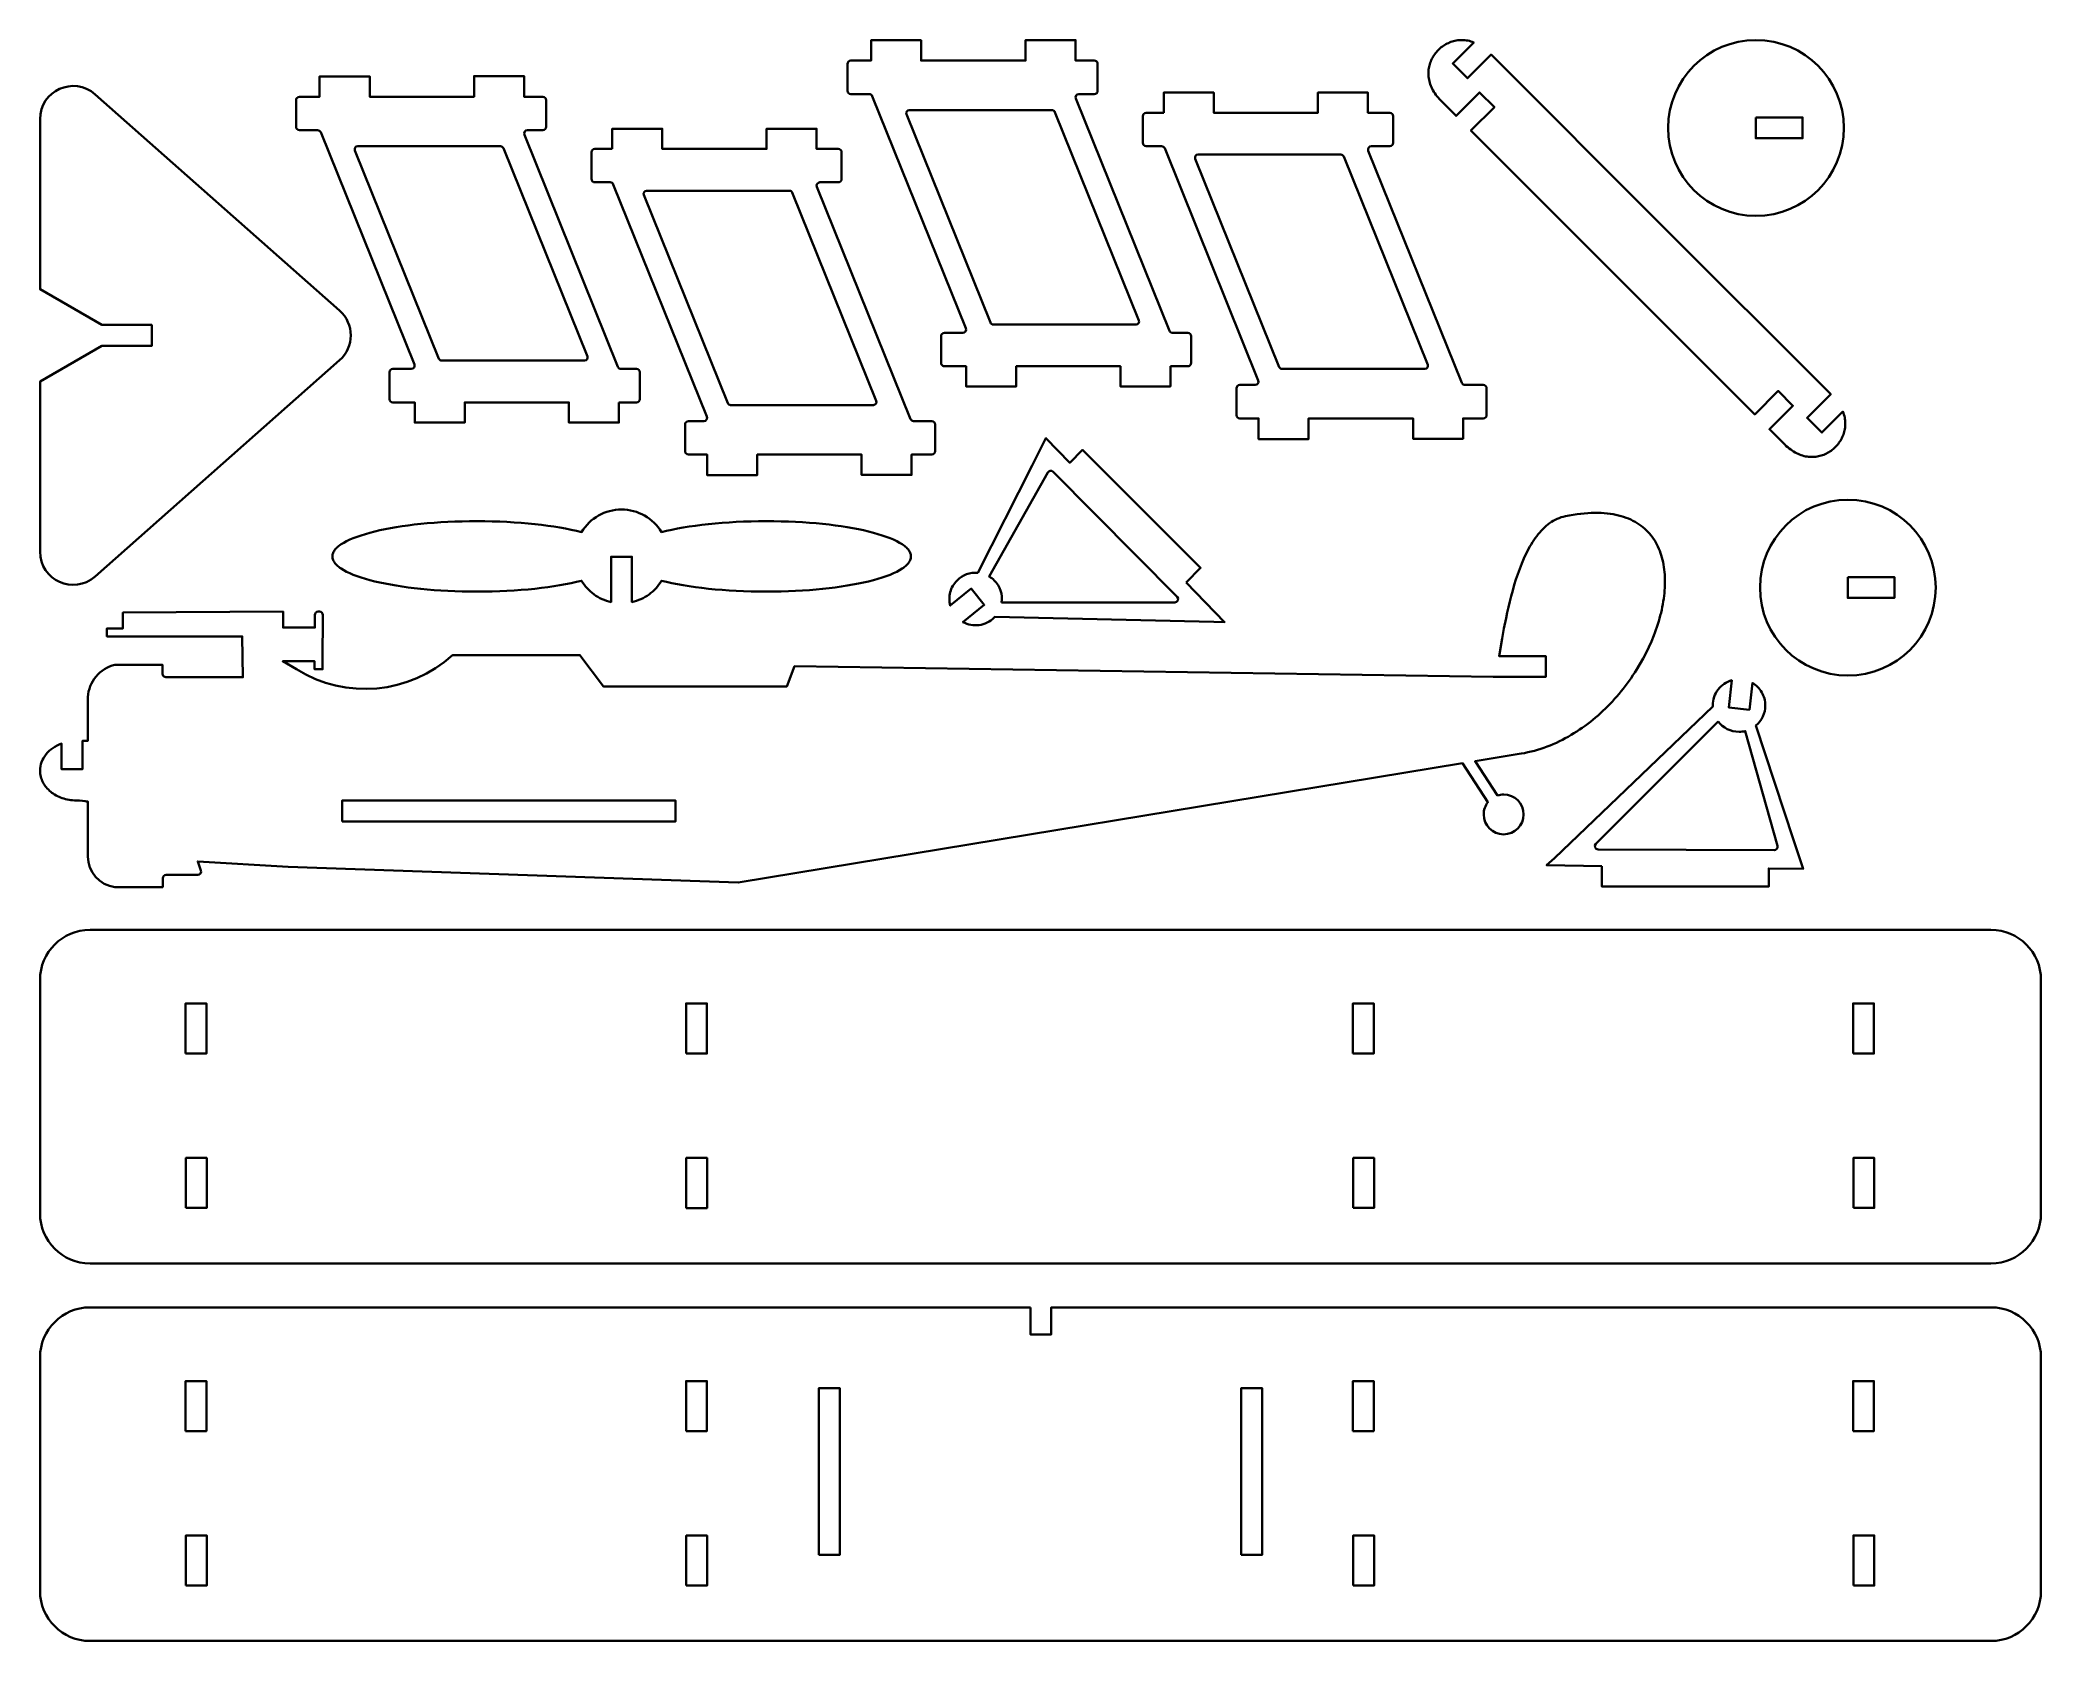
# Model space of a CAD drawing. Header units: centimetres. Extents: x -14.4 to 14.4, y -11.5 to 11.5.
import ezdxf

# ---------------------------------------------------------------- set-up
doc = ezdxf.new("R2010")
doc.units = ezdxf.units.CM
doc.header["$MEASUREMENT"] = 0
doc.layers.add('Capa 1', color=7, linetype='Continuous')

msp = doc.modelspace()

# ---------------------------------------------------------------- linework, layer by layer
at = {"layer": 'Capa 1', "lineweight": 35}
for points, knots in [([(1.8766, 6.82371), (1.8766, 6.82371), (2.12802, 6.82371), (2.12802, 6.82371), (2.12802, 6.82371), (2.15452, 6.82371), (2.17604, 6.84519), (2.17604, 6.87172), (2.17604, 6.87172), (2.17604, 6.87172), (2.17604, 7.25671), (2.17604, 7.25671), (2.17604, 7.25671), (2.17604, 7.2832), (2.15452, 7.30472), (2.12802, 7.30472), (2.12802, 7.30472), (2.12802, 7.30472), (1.90683, 7.30472), (1.90683, 7.30472), (1.90683, 7.30472), (1.88725, 7.30472), (1.86965, 7.31661), (1.86235, 7.33474), (1.86235, 7.33474), (1.86235, 7.33474), (0.51495, 10.67438), (0.51495, 10.67438), (0.51495, 10.67438), (0.50221, 10.70592), (0.52546, 10.74032), (0.55947, 10.74032), (0.55947, 10.74032), (0.55947, 10.74032), (0.78126, 10.74032), (0.78126, 10.74032), (0.78126, 10.74032), (0.80775, 10.74032), (0.82927, 10.76184), (0.82927, 10.78833), (0.82927, 10.78833), (0.82927, 10.78833), (0.82927, 11.17332), (0.82927, 11.17332), (0.82927, 11.17332), (0.82927, 11.19985), (0.80775, 11.22133), (0.78126, 11.22133), (0.78126, 11.22133), (0.78126, 11.22133), (0.51096, 11.22133), (0.51096, 11.22133), (0.51096, 11.22133), (0.51096, 11.22133), (0.51096, 11.51802), (0.51096, 11.51802), (0.51096, 11.51802), (0.51096, 11.51802), (-0.20902, 11.51802), (-0.20902, 11.51802), (-0.20902, 11.51802), (-0.20902, 11.51802), (-0.20902, 11.22133), (-0.20902, 11.22133), (-0.20902, 11.22133), (-0.20902, 11.22133), (-1.7114, 11.22133), (-1.7114, 11.22133), (-1.7114, 11.22133), (-1.7114, 11.22133), (-1.7114, 11.51414), (-1.7114, 11.51414), (-1.7114, 11.51414), (-1.7114, 11.51414), (-2.43142, 11.51414), (-2.43142, 11.51414), (-2.43142, 11.51414), (-2.43142, 11.51414), (-2.43142, 11.22133), (-2.43142, 11.22133), (-2.43142, 11.22133), (-2.43142, 11.22133), (-2.7233, 11.22133), (-2.7233, 11.22133), (-2.7233, 11.22133), (-2.7498, 11.22133), (-2.77128, 11.19985), (-2.77128, 11.17332), (-2.77128, 11.17332), (-2.77128, 11.17332), (-2.77128, 10.78833), (-2.77128, 10.78833), (-2.77128, 10.78833), (-2.77128, 10.76184), (-2.7498, 10.74032), (-2.7233, 10.74032), (-2.7233, 10.74032), (-2.7233, 10.74032), (-2.46038, 10.74032), (-2.46038, 10.74032), (-2.46038, 10.74032), (-2.44077, 10.74032), (-2.42316, 10.72847), (-2.41582, 10.7103), (-2.41582, 10.7103), (-2.41582, 10.7103), (-1.06846, 7.37066), (-1.06846, 7.37066), (-1.06846, 7.37066), (-1.05572, 7.33912), (-1.07894, 7.30472), (-1.11298, 7.30472), (-1.11298, 7.30472), (-1.11298, 7.30472), (-1.37654, 7.30472), (-1.37654, 7.30472), (-1.37654, 7.30472), (-1.40303, 7.30472), (-1.42452, 7.2832), (-1.42452, 7.25671), (-1.42452, 7.25671), (-1.42452, 7.25671), (-1.42452, 6.87172), (-1.42452, 6.87172), (-1.42452, 6.87172), (-1.42452, 6.84519), (-1.40303, 6.82371), (-1.37654, 6.82371), (-1.37654, 6.82371), (-1.37654, 6.82371), (-1.06341, 6.82371), (-1.06341, 6.82371), (-1.06341, 6.82371), (-1.06341, 6.82371), (-1.06341, 6.5327), (-1.06341, 6.5327), (-1.06341, 6.5327), (-1.06341, 6.5327), (-0.34343, 6.5327), (-0.34343, 6.5327), (-0.34343, 6.5327), (-0.34343, 6.5327), (-0.34343, 6.82371), (-0.34343, 6.82371), (-0.34343, 6.82371), (-0.34343, 6.82371), (1.15658, 6.82371), (1.15658, 6.82371), (1.15658, 6.82371), (1.15658, 6.82371), (1.15658, 6.53362), (1.15658, 6.53362), (1.15658, 6.53362), (1.15658, 6.53362), (1.8766, 6.53362), (1.8766, 6.53362), (1.8766, 6.53362), (1.8766, 6.53362), (1.8766, 6.82371), (1.8766, 6.82371)], [0, 0, 0, 0, 0.02439024, 0.02439024, 0.02439024, 0.02439024, 0.04878049, 0.04878049, 0.04878049, 0.04878049, 0.07317073, 0.07317073, 0.07317073, 0.07317073, 0.09756098, 0.09756098, 0.09756098, 0.09756098, 0.12195122, 0.12195122, 0.12195122, 0.12195122, 0.14634146, 0.14634146, 0.14634146, 0.14634146, 0.17073171, 0.17073171, 0.17073171, 0.17073171, 0.19512195, 0.19512195, 0.19512195, 0.19512195, 0.2195122, 0.2195122, 0.2195122, 0.2195122, 0.24390244, 0.24390244, 0.24390244, 0.24390244, 0.26829268, 0.26829268, 0.26829268, 0.26829268, 0.29268293, 0.29268293, 0.29268293, 0.29268293, 0.31707317, 0.31707317, 0.31707317, 0.31707317, 0.34146341, 0.34146341, 0.34146341, 0.34146341, 0.36585366, 0.36585366, 0.36585366, 0.36585366, 0.3902439, 0.3902439, 0.3902439, 0.3902439, 0.41463415, 0.41463415, 0.41463415, 0.41463415, 0.43902439, 0.43902439, 0.43902439, 0.43902439, 0.46341463, 0.46341463, 0.46341463, 0.46341463, 0.48780488, 0.48780488, 0.48780488, 0.48780488, 0.51219512, 0.51219512, 0.51219512, 0.51219512, 0.53658537, 0.53658537, 0.53658537, 0.53658537, 0.56097561, 0.56097561, 0.56097561, 0.56097561, 0.58536585, 0.58536585, 0.58536585, 0.58536585, 0.6097561, 0.6097561, 0.6097561, 0.6097561, 0.63414634, 0.63414634, 0.63414634, 0.63414634, 0.65853659, 0.65853659, 0.65853659, 0.65853659, 0.68292683, 0.68292683, 0.68292683, 0.68292683, 0.70731707, 0.70731707, 0.70731707, 0.70731707, 0.73170732, 0.73170732, 0.73170732, 0.73170732, 0.75609756, 0.75609756, 0.75609756, 0.75609756, 0.7804878, 0.7804878, 0.7804878, 0.7804878, 0.80487805, 0.80487805, 0.80487805, 0.80487805, 0.82926829, 0.82926829, 0.82926829, 0.82926829, 0.85365854, 0.85365854, 0.85365854, 0.85365854, 0.87804878, 0.87804878, 0.87804878, 0.87804878, 0.90243902, 0.90243902, 0.90243902, 0.90243902, 0.92682927, 0.92682927, 0.92682927, 0.92682927, 0.95121951, 0.95121951, 0.95121951, 0.95121951, 1, 1, 1, 1]), ([(8.24389, 8.17217), (8.24389, 8.17217), (6.33546, 10.08006), (6.33546, 10.08006), (6.33546, 10.08006), (6.33546, 10.08006), (6.20095, 10.21454), (6.20095, 10.21454), (6.20095, 10.21454), (6.20095, 10.21454), (6.53919, 10.55278), (6.53919, 10.55278), (6.53919, 10.55278), (6.53919, 10.55278), (6.32707, 10.76494), (6.32707, 10.76494), (6.32707, 10.76494), (6.32707, 10.76494), (5.98882, 10.42666), (5.98882, 10.42666), (5.98882, 10.42666), (5.98882, 10.42666), (5.76746, 10.64803), (5.76746, 10.64803), (5.76746, 10.64803), (5.76746, 10.64803), (5.74756, 10.66871), (5.74756, 10.66871), (5.74756, 10.66871), (5.74756, 10.66871), (5.72893, 10.68952), (5.72893, 10.68952), (5.72893, 10.68952), (5.72893, 10.68952), (5.71161, 10.71051), (5.71161, 10.71051), (5.71161, 10.71051), (5.71161, 10.71051), (5.69553, 10.73164), (5.69553, 10.73164), (5.69553, 10.73164), (5.69553, 10.73164), (5.68064, 10.75288), (5.68064, 10.75288), (5.68064, 10.75288), (5.68064, 10.75288), (5.66699, 10.77422), (5.66699, 10.77422), (5.66699, 10.77422), (5.66699, 10.77422), (5.65453, 10.79563), (5.65453, 10.79563), (5.65453, 10.79563), (5.65453, 10.79563), (5.64321, 10.81712), (5.64321, 10.81712), (5.64321, 10.81712), (5.64321, 10.81712), (5.63305, 10.83864), (5.63305, 10.83864), (5.63305, 10.83864), (5.63305, 10.83864), (5.62402, 10.86016), (5.62402, 10.86016), (5.62402, 10.86016), (5.62402, 10.86016), (5.61608, 10.88168), (5.61608, 10.88168), (5.61608, 10.88168), (5.61608, 10.88168), (5.60924, 10.9032), (5.60924, 10.9032), (5.60924, 10.9032), (5.60924, 10.9032), (5.60345, 10.92468), (5.60345, 10.92468), (5.60345, 10.92468), (5.60345, 10.92468), (5.59872, 10.94606), (5.59872, 10.94606), (5.59872, 10.94606), (5.59872, 10.94606), (5.59502, 10.96737), (5.59502, 10.96737), (5.59502, 10.96737), (5.59502, 10.96737), (5.5923, 10.9886), (5.5923, 10.9886), (5.5923, 10.9886), (5.5923, 10.9886), (5.59057, 11.0097), (5.59057, 11.0097), (5.59057, 11.0097), (5.59057, 11.0097), (5.58983, 11.03062), (5.58983, 11.03062), (5.58983, 11.03062), (5.58983, 11.03062), (5.59001, 11.0514), (5.59001, 11.0514), (5.59001, 11.0514), (5.59001, 11.0514), (5.5911, 11.072), (5.5911, 11.072), (5.5911, 11.072), (5.5911, 11.072), (5.59311, 11.09236), (5.59311, 11.09236), (5.59311, 11.09236), (5.59311, 11.09236), (5.59597, 11.1125), (5.59597, 11.1125), (5.59597, 11.1125), (5.59597, 11.1125), (5.59971, 11.13243), (5.59971, 11.13243), (5.59971, 11.13243), (5.59971, 11.13243), (5.60433, 11.15205), (5.60433, 11.15205), (5.60433, 11.15205), (5.60433, 11.15205), (5.60973, 11.17141), (5.60973, 11.17141), (5.60973, 11.17141), (5.60973, 11.17141), (5.61594, 11.19046), (5.61594, 11.19046), (5.61594, 11.19046), (5.61594, 11.19046), (5.62292, 11.20916), (5.62292, 11.20916), (5.62292, 11.20916), (5.62292, 11.20916), (5.63065, 11.22754), (5.63065, 11.22754), (5.63065, 11.22754), (5.63065, 11.22754), (5.63915, 11.24553), (5.63915, 11.24553), (5.63915, 11.24553), (5.63915, 11.24553), (5.64836, 11.26314), (5.64836, 11.26314), (5.64836, 11.26314), (5.64836, 11.26314), (5.65824, 11.28032), (5.65824, 11.28032), (5.65824, 11.28032), (5.65824, 11.28032), (5.66882, 11.29711), (5.66882, 11.29711), (5.66882, 11.29711), (5.66882, 11.29711), (5.68004, 11.31341), (5.68004, 11.31341), (5.68004, 11.31341), (5.68004, 11.31341), (5.69193, 11.32928), (5.69193, 11.32928), (5.69193, 11.32928), (5.69193, 11.32928), (5.70442, 11.34463), (5.70442, 11.34463), (5.70442, 11.34463), (5.70442, 11.34463), (5.7175, 11.35944), (5.7175, 11.35944), (5.7175, 11.35944), (5.7175, 11.35944), (5.73116, 11.37377), (5.73116, 11.37377), (5.73116, 11.37377), (5.73116, 11.37377), (5.74537, 11.38753), (5.74537, 11.38753), (5.74537, 11.38753), (5.74537, 11.38753), (5.76015, 11.40072), (5.76015, 11.40072), (5.76015, 11.40072), (5.76015, 11.40072), (5.77543, 11.41328), (5.77543, 11.41328), (5.77543, 11.41328), (5.77543, 11.41328), (5.79116, 11.42527), (5.79116, 11.42527), (5.79116, 11.42527), (5.79116, 11.42527), (5.80743, 11.43663), (5.80743, 11.43663), (5.80743, 11.43663), (5.80743, 11.43663), (5.82411, 11.44729), (5.82411, 11.44729), (5.82411, 11.44729), (5.82411, 11.44729), (5.84122, 11.4573), (5.84122, 11.4573), (5.84122, 11.4573), (5.84122, 11.4573), (5.85876, 11.46662), (5.85876, 11.46662), (5.85876, 11.46662), (5.85876, 11.46662), (5.87671, 11.47523), (5.87671, 11.47523), (5.87671, 11.47523), (5.87671, 11.47523), (5.89499, 11.48309), (5.89499, 11.48309), (5.89499, 11.48309), (5.89499, 11.48309), (5.91365, 11.49022), (5.91365, 11.49022), (5.91365, 11.49022), (5.91365, 11.49022), (5.93266, 11.49653), (5.93266, 11.49653), (5.93266, 11.49653), (5.93266, 11.49653), (5.95192, 11.50207), (5.95192, 11.50207), (5.95192, 11.50207), (5.95192, 11.50207), (5.97154, 11.5068), (5.97154, 11.5068), (5.97154, 11.5068), (5.97154, 11.5068), (5.9914, 11.51068), (5.9914, 11.51068), (5.9914, 11.51068), (5.9914, 11.51068), (6.01151, 11.51371), (6.01151, 11.51371), (6.01151, 11.51371), (6.01151, 11.51371), (6.03186, 11.51587), (6.03186, 11.51587), (6.03186, 11.51587), (6.03186, 11.51587), (6.0524, 11.5171), (6.0524, 11.5171), (6.0524, 11.5171), (6.0524, 11.5171), (6.07314, 11.51742), (6.07314, 11.51742), (6.07314, 11.51742), (6.07314, 11.51742), (6.09406, 11.51682), (6.09406, 11.51682), (6.09406, 11.51682), (6.09406, 11.51682), (6.11508, 11.51523), (6.11508, 11.51523), (6.11508, 11.51523), (6.11508, 11.51523), (6.13629, 11.51269), (6.13629, 11.51269), (6.13629, 11.51269), (6.13629, 11.51269), (6.15759, 11.50913), (6.15759, 11.50913), (6.15759, 11.50913), (6.15759, 11.50913), (6.17897, 11.50458), (6.17897, 11.50458), (6.17897, 11.50458), (6.17897, 11.50458), (6.20042, 11.49897), (6.20042, 11.49897), (6.20042, 11.49897), (6.20042, 11.49897), (6.2219, 11.49226), (6.2219, 11.49226), (6.2219, 11.49226), (6.2219, 11.49226), (6.24342, 11.4845), (6.24342, 11.4845), (6.24342, 11.4845), (6.24342, 11.4845), (5.93996, 11.18087), (5.93996, 11.18087), (5.93996, 11.18087), (5.93996, 11.18087), (6.15209, 10.96871), (6.15209, 10.96871), (6.15209, 10.96871), (6.15209, 10.96871), (6.49143, 11.30804), (6.49143, 11.30804), (6.49143, 11.30804), (6.49143, 11.30804), (8.93558, 8.86382), (8.93558, 8.86382), (8.93558, 8.86382), (8.93558, 8.86382), (11.38033, 6.4202), (11.38033, 6.4202), (11.38033, 6.4202), (11.38033, 6.4202), (11.04099, 6.08087), (11.04099, 6.08087), (11.04099, 6.08087), (11.04099, 6.08087), (11.25315, 5.86874), (11.25315, 5.86874), (11.25315, 5.86874), (11.25315, 5.86874), (11.55682, 6.17223), (11.55682, 6.17223), (11.55682, 6.17223), (11.55682, 6.17223), (11.56455, 6.15072), (11.56455, 6.15072), (11.56455, 6.15072), (11.56455, 6.15072), (11.57125, 6.1292), (11.57125, 6.1292), (11.57125, 6.1292), (11.57125, 6.1292), (11.57686, 6.10778), (11.57686, 6.10778), (11.57686, 6.10778), (11.57686, 6.10778), (11.58141, 6.08637), (11.58141, 6.08637), (11.58141, 6.08637), (11.58141, 6.08637), (11.58497, 6.0651), (11.58497, 6.0651), (11.58497, 6.0651), (11.58497, 6.0651), (11.58751, 6.04389), (11.58751, 6.04389), (11.58751, 6.04389), (11.58751, 6.04389), (11.5891, 6.02283), (11.5891, 6.02283), (11.5891, 6.02283), (11.5891, 6.02283), (11.5897, 6.00195), (11.5897, 6.00195), (11.5897, 6.00195), (11.5897, 6.00195), (11.58938, 5.98121), (11.58938, 5.98121), (11.58938, 5.98121), (11.58938, 5.98121), (11.58811, 5.96064), (11.58811, 5.96064), (11.58811, 5.96064), (11.58811, 5.96064), (11.586, 5.94028), (11.586, 5.94028), (11.586, 5.94028), (11.586, 5.94028), (11.58296, 5.92018), (11.58296, 5.92018), (11.58296, 5.92018), (11.58296, 5.92018), (11.57908, 5.90031), (11.57908, 5.90031), (11.57908, 5.90031), (11.57908, 5.90031), (11.57436, 5.88073), (11.57436, 5.88073), (11.57436, 5.88073), (11.57436, 5.88073), (11.56882, 5.86144), (11.56882, 5.86144), (11.56882, 5.86144), (11.56882, 5.86144), (11.56247, 5.84246), (11.56247, 5.84246), (11.56247, 5.84246), (11.56247, 5.84246), (11.55538, 5.8238), (11.55538, 5.8238), (11.55538, 5.8238), (11.55538, 5.8238), (11.54751, 5.80549), (11.54751, 5.80549), (11.54751, 5.80549), (11.54751, 5.80549), (11.5389, 5.78757), (11.5389, 5.78757), (11.5389, 5.78757), (11.5389, 5.78757), (11.52959, 5.77003), (11.52959, 5.77003), (11.52959, 5.77003), (11.52959, 5.77003), (11.51957, 5.75289), (11.51957, 5.75289), (11.51957, 5.75289), (11.51957, 5.75289), (11.50888, 5.7362), (11.50888, 5.7362), (11.50888, 5.7362), (11.50888, 5.7362), (11.49756, 5.71997), (11.49756, 5.71997), (11.49756, 5.71997), (11.49756, 5.71997), (11.48556, 5.7042), (11.48556, 5.7042), (11.48556, 5.7042), (11.48556, 5.7042), (11.473, 5.68893), (11.473, 5.68893), (11.473, 5.68893), (11.473, 5.68893), (11.45981, 5.67418), (11.45981, 5.67418), (11.45981, 5.67418), (11.45981, 5.67418), (11.44605, 5.65997), (11.44605, 5.65997), (11.44605, 5.65997), (11.44605, 5.65997), (11.43173, 5.64631), (11.43173, 5.64631), (11.43173, 5.64631), (11.43173, 5.64631), (11.41691, 5.63323), (11.41691, 5.63323), (11.41691, 5.63323), (11.41691, 5.63323), (11.40153, 5.62074), (11.40153, 5.62074), (11.40153, 5.62074), (11.40153, 5.62074), (11.38572, 5.60885), (11.38572, 5.60885), (11.38572, 5.60885), (11.38572, 5.60885), (11.36939, 5.59763), (11.36939, 5.59763), (11.36939, 5.59763), (11.36939, 5.59763), (11.35263, 5.58705), (11.35263, 5.58705), (11.35263, 5.58705), (11.35263, 5.58705), (11.33542, 5.57713), (11.33542, 5.57713), (11.33542, 5.57713), (11.33542, 5.57713), (11.31782, 5.56793), (11.31782, 5.56793), (11.31782, 5.56793), (11.31782, 5.56793), (11.29982, 5.55946), (11.29982, 5.55946), (11.29982, 5.55946), (11.29982, 5.55946), (11.28144, 5.5517), (11.28144, 5.5517), (11.28144, 5.5517), (11.28144, 5.5517), (11.26275, 5.54471), (11.26275, 5.54471), (11.26275, 5.54471), (11.26275, 5.54471), (11.2437, 5.5385), (11.2437, 5.5385), (11.2437, 5.5385), (11.2437, 5.5385), (11.22436, 5.53311), (11.22436, 5.53311), (11.22436, 5.53311), (11.22436, 5.53311), (11.20471, 5.52852), (11.20471, 5.52852), (11.20471, 5.52852), (11.20471, 5.52852), (11.18482, 5.52478), (11.18482, 5.52478), (11.18482, 5.52478), (11.18482, 5.52478), (11.16464, 5.52189), (11.16464, 5.52189), (11.16464, 5.52189), (11.16464, 5.52189), (11.14425, 5.51988), (11.14425, 5.51988), (11.14425, 5.51988), (11.14425, 5.51988), (11.12368, 5.51878), (11.12368, 5.51878), (11.12368, 5.51878), (11.12368, 5.51878), (11.1029, 5.51861), (11.1029, 5.51861), (11.1029, 5.51861), (11.1029, 5.51861), (11.08195, 5.51938), (11.08195, 5.51938), (11.08195, 5.51938), (11.08195, 5.51938), (11.06089, 5.52111), (11.06089, 5.52111), (11.06089, 5.52111), (11.06089, 5.52111), (11.03969, 5.52379), (11.03969, 5.52379), (11.03969, 5.52379), (11.03969, 5.52379), (11.01834, 5.52753), (11.01834, 5.52753), (11.01834, 5.52753), (11.01834, 5.52753), (10.99696, 5.53226), (10.99696, 5.53226), (10.99696, 5.53226), (10.99696, 5.53226), (10.97548, 5.53805), (10.97548, 5.53805), (10.97548, 5.53805), (10.97548, 5.53805), (10.954, 5.54489), (10.954, 5.54489), (10.954, 5.54489), (10.954, 5.54489), (10.93244, 5.55279), (10.93244, 5.55279), (10.93244, 5.55279), (10.93244, 5.55279), (10.91092, 5.56186), (10.91092, 5.56186), (10.91092, 5.56186), (10.91092, 5.56186), (10.8894, 5.57198), (10.8894, 5.57198), (10.8894, 5.57198), (10.8894, 5.57198), (10.86792, 5.58331), (10.86792, 5.58331), (10.86792, 5.58331), (10.86792, 5.58331), (10.8465, 5.5958), (10.8465, 5.5958), (10.8465, 5.5958), (10.8465, 5.5958), (10.82516, 5.60945), (10.82516, 5.60945), (10.82516, 5.60945), (10.82516, 5.60945), (10.80392, 5.6243), (10.80392, 5.6243), (10.80392, 5.6243), (10.80392, 5.6243), (10.78279, 5.64042), (10.78279, 5.64042), (10.78279, 5.64042), (10.78279, 5.64042), (10.7618, 5.65774), (10.7618, 5.65774), (10.7618, 5.65774), (10.7618, 5.65774), (10.74099, 5.67634), (10.74099, 5.67634), (10.74099, 5.67634), (10.74099, 5.67634), (10.72035, 5.69623), (10.72035, 5.69623), (10.72035, 5.69623), (10.72035, 5.69623), (10.49898, 5.91764), (10.49898, 5.91764), (10.49898, 5.91764), (10.49898, 5.91764), (10.83719, 6.25588), (10.83719, 6.25588), (10.83719, 6.25588), (10.83719, 6.25588), (10.6251, 6.468), (10.6251, 6.468), (10.6251, 6.468), (10.6251, 6.468), (10.28682, 6.12976), (10.28682, 6.12976), (10.28682, 6.12976), (10.28682, 6.12976), (10.15234, 6.26424), (10.15234, 6.26424), (10.15234, 6.26424), (10.15234, 6.26424), (8.24389, 8.17217), (8.24389, 8.17217)], [0, 0, 0, 0, 0.00671141, 0.00671141, 0.00671141, 0.00671141, 0.01342282, 0.01342282, 0.01342282, 0.01342282, 0.02013423, 0.02013423, 0.02013423, 0.02013423, 0.02684564, 0.02684564, 0.02684564, 0.02684564, 0.03355705, 0.03355705, 0.03355705, 0.03355705, 0.04026846, 0.04026846, 0.04026846, 0.04026846, 0.04697987, 0.04697987, 0.04697987, 0.04697987, 0.05369128, 0.05369128, 0.05369128, 0.05369128, 0.06040268, 0.06040268, 0.06040268, 0.06040268, 0.06711409, 0.06711409, 0.06711409, 0.06711409, 0.0738255, 0.0738255, 0.0738255, 0.0738255, 0.08053691, 0.08053691, 0.08053691, 0.08053691, 0.08724832, 0.08724832, 0.08724832, 0.08724832, 0.09395973, 0.09395973, 0.09395973, 0.09395973, 0.10067114, 0.10067114, 0.10067114, 0.10067114, 0.10738255, 0.10738255, 0.10738255, 0.10738255, 0.11409396, 0.11409396, 0.11409396, 0.11409396, 0.12080537, 0.12080537, 0.12080537, 0.12080537, 0.12751678, 0.12751678, 0.12751678, 0.12751678, 0.13422819, 0.13422819, 0.13422819, 0.13422819, 0.1409396, 0.1409396, 0.1409396, 0.1409396, 0.14765101, 0.14765101, 0.14765101, 0.14765101, 0.15436242, 0.15436242, 0.15436242, 0.15436242, 0.16107383, 0.16107383, 0.16107383, 0.16107383, 0.16778523, 0.16778523, 0.16778523, 0.16778523, 0.17449664, 0.17449664, 0.17449664, 0.17449664, 0.18120805, 0.18120805, 0.18120805, 0.18120805, 0.18791946, 0.18791946, 0.18791946, 0.18791946, 0.19463087, 0.19463087, 0.19463087, 0.19463087, 0.20134228, 0.20134228, 0.20134228, 0.20134228, 0.20805369, 0.20805369, 0.20805369, 0.20805369, 0.2147651, 0.2147651, 0.2147651, 0.2147651, 0.22147651, 0.22147651, 0.22147651, 0.22147651, 0.22818792, 0.22818792, 0.22818792, 0.22818792, 0.23489933, 0.23489933, 0.23489933, 0.23489933, 0.24161074, 0.24161074, 0.24161074, 0.24161074, 0.24832215, 0.24832215, 0.24832215, 0.24832215, 0.25503356, 0.25503356, 0.25503356, 0.25503356, 0.26174497, 0.26174497, 0.26174497, 0.26174497, 0.26845638, 0.26845638, 0.26845638, 0.26845638, 0.27516779, 0.27516779, 0.27516779, 0.27516779, 0.28187919, 0.28187919, 0.28187919, 0.28187919, 0.2885906, 0.2885906, 0.2885906, 0.2885906, 0.29530201, 0.29530201, 0.29530201, 0.29530201, 0.30201342, 0.30201342, 0.30201342, 0.30201342, 0.30872483, 0.30872483, 0.30872483, 0.30872483, 0.31543624, 0.31543624, 0.31543624, 0.31543624, 0.32214765, 0.32214765, 0.32214765, 0.32214765, 0.32885906, 0.32885906, 0.32885906, 0.32885906, 0.33557047, 0.33557047, 0.33557047, 0.33557047, 0.34228188, 0.34228188, 0.34228188, 0.34228188, 0.34899329, 0.34899329, 0.34899329, 0.34899329, 0.3557047, 0.3557047, 0.3557047, 0.3557047, 0.36241611, 0.36241611, 0.36241611, 0.36241611, 0.36912752, 0.36912752, 0.36912752, 0.36912752, 0.37583893, 0.37583893, 0.37583893, 0.37583893, 0.38255034, 0.38255034, 0.38255034, 0.38255034, 0.38926174, 0.38926174, 0.38926174, 0.38926174, 0.39597315, 0.39597315, 0.39597315, 0.39597315, 0.40268456, 0.40268456, 0.40268456, 0.40268456, 0.40939597, 0.40939597, 0.40939597, 0.40939597, 0.41610738, 0.41610738, 0.41610738, 0.41610738, 0.42281879, 0.42281879, 0.42281879, 0.42281879, 0.4295302, 0.4295302, 0.4295302, 0.4295302, 0.43624161, 0.43624161, 0.43624161, 0.43624161, 0.44295302, 0.44295302, 0.44295302, 0.44295302, 0.44966443, 0.44966443, 0.44966443, 0.44966443, 0.45637584, 0.45637584, 0.45637584, 0.45637584, 0.46308725, 0.46308725, 0.46308725, 0.46308725, 0.46979866, 0.46979866, 0.46979866, 0.46979866, 0.47651007, 0.47651007, 0.47651007, 0.47651007, 0.48322148, 0.48322148, 0.48322148, 0.48322148, 0.48993289, 0.48993289, 0.48993289, 0.48993289, 0.4966443, 0.4966443, 0.4966443, 0.4966443, 0.5033557, 0.5033557, 0.5033557, 0.5033557, 0.51006711, 0.51006711, 0.51006711, 0.51006711, 0.51677852, 0.51677852, 0.51677852, 0.51677852, 0.52348993, 0.52348993, 0.52348993, 0.52348993, 0.53020134, 0.53020134, 0.53020134, 0.53020134, 0.53691275, 0.53691275, 0.53691275, 0.53691275, 0.54362416, 0.54362416, 0.54362416, 0.54362416, 0.55033557, 0.55033557, 0.55033557, 0.55033557, 0.55704698, 0.55704698, 0.55704698, 0.55704698, 0.56375839, 0.56375839, 0.56375839, 0.56375839, 0.5704698, 0.5704698, 0.5704698, 0.5704698, 0.57718121, 0.57718121, 0.57718121, 0.57718121, 0.58389262, 0.58389262, 0.58389262, 0.58389262, 0.59060403, 0.59060403, 0.59060403, 0.59060403, 0.59731544, 0.59731544, 0.59731544, 0.59731544, 0.60402685, 0.60402685, 0.60402685, 0.60402685, 0.61073826, 0.61073826, 0.61073826, 0.61073826, 0.61744966, 0.61744966, 0.61744966, 0.61744966, 0.62416107, 0.62416107, 0.62416107, 0.62416107, 0.63087248, 0.63087248, 0.63087248, 0.63087248, 0.63758389, 0.63758389, 0.63758389, 0.63758389, 0.6442953, 0.6442953, 0.6442953, 0.6442953, 0.65100671, 0.65100671, 0.65100671, 0.65100671, 0.65771812, 0.65771812, 0.65771812, 0.65771812, 0.66442953, 0.66442953, 0.66442953, 0.66442953, 0.67114094, 0.67114094, 0.67114094, 0.67114094, 0.67785235, 0.67785235, 0.67785235, 0.67785235, 0.68456376, 0.68456376, 0.68456376, 0.68456376, 0.69127517, 0.69127517, 0.69127517, 0.69127517, 0.69798658, 0.69798658, 0.69798658, 0.69798658, 0.70469799, 0.70469799, 0.70469799, 0.70469799, 0.7114094, 0.7114094, 0.7114094, 0.7114094, 0.71812081, 0.71812081, 0.71812081, 0.71812081, 0.72483221, 0.72483221, 0.72483221, 0.72483221, 0.73154362, 0.73154362, 0.73154362, 0.73154362, 0.73825503, 0.73825503, 0.73825503, 0.73825503, 0.74496644, 0.74496644, 0.74496644, 0.74496644, 0.75167785, 0.75167785, 0.75167785, 0.75167785, 0.75838926, 0.75838926, 0.75838926, 0.75838926, 0.76510067, 0.76510067, 0.76510067, 0.76510067, 0.77181208, 0.77181208, 0.77181208, 0.77181208, 0.77852349, 0.77852349, 0.77852349, 0.77852349, 0.7852349, 0.7852349, 0.7852349, 0.7852349, 0.79194631, 0.79194631, 0.79194631, 0.79194631, 0.79865772, 0.79865772, 0.79865772, 0.79865772, 0.80536913, 0.80536913, 0.80536913, 0.80536913, 0.81208054, 0.81208054, 0.81208054, 0.81208054, 0.81879195, 0.81879195, 0.81879195, 0.81879195, 0.82550336, 0.82550336, 0.82550336, 0.82550336, 0.83221477, 0.83221477, 0.83221477, 0.83221477, 0.83892617, 0.83892617, 0.83892617, 0.83892617, 0.84563758, 0.84563758, 0.84563758, 0.84563758, 0.85234899, 0.85234899, 0.85234899, 0.85234899, 0.8590604, 0.8590604, 0.8590604, 0.8590604, 0.86577181, 0.86577181, 0.86577181, 0.86577181, 0.87248322, 0.87248322, 0.87248322, 0.87248322, 0.87919463, 0.87919463, 0.87919463, 0.87919463, 0.88590604, 0.88590604, 0.88590604, 0.88590604, 0.89261745, 0.89261745, 0.89261745, 0.89261745, 0.89932886, 0.89932886, 0.89932886, 0.89932886, 0.90604027, 0.90604027, 0.90604027, 0.90604027, 0.91275168, 0.91275168, 0.91275168, 0.91275168, 0.91946309, 0.91946309, 0.91946309, 0.91946309, 0.9261745, 0.9261745, 0.9261745, 0.9261745, 0.93288591, 0.93288591, 0.93288591, 0.93288591, 0.93959732, 0.93959732, 0.93959732, 0.93959732, 0.94630872, 0.94630872, 0.94630872, 0.94630872, 0.95302013, 0.95302013, 0.95302013, 0.95302013, 0.95973154, 0.95973154, 0.95973154, 0.95973154, 0.96644295, 0.96644295, 0.96644295, 0.96644295, 0.97315436, 0.97315436, 0.97315436, 0.97315436, 0.97986577, 0.97986577, 0.97986577, 0.97986577, 0.98657718, 0.98657718, 0.98657718, 0.98657718, 1, 1, 1, 1]), ([(11.56917, 10.25292), (11.56917, 10.95139), (11.00296, 11.51763), (10.30446, 11.51763), (10.30446, 11.51763), (9.60596, 11.51763), (9.03975, 10.95139), (9.03975, 10.25292), (9.03975, 10.25292), (9.03975, 9.55442), (9.60596, 8.98818), (10.30446, 8.98818), (10.30446, 8.98818), (11.00296, 8.98818), (11.56917, 9.55442), (11.56917, 10.25292)], [0, 0, 0, 0, 0.2, 0.2, 0.2, 0.2, 0.4, 0.4, 0.4, 0.4, 0.6, 0.6, 0.6, 0.6, 1, 1, 1, 1]), ([(-13.50423, 7.41775), (-13.50423, 7.41775), (-14.39334, 7.93108), (-14.39334, 7.93108), (-14.39334, 7.93108), (-14.39334, 7.93108), (-14.39334, 10.37855), (-14.39334, 10.37855), (-14.39334, 10.37855), (-14.39334, 10.79003), (-13.90767, 11.00889), (-13.59943, 10.7363), (-13.59943, 10.7363), (-13.59943, 10.7363), (-10.08151, 7.6255), (-10.08151, 7.6255), (-10.08151, 7.6255), (-9.86656, 7.43543), (-9.86656, 7.10008), (-10.08151, 6.91), (-10.08151, 6.91), (-10.08151, 6.91), (-13.59943, 3.79924), (-13.59943, 3.79924), (-13.59943, 3.79924), (-13.90767, 3.52665), (-14.39334, 3.74548), (-14.39334, 4.15699), (-14.39334, 4.15699), (-14.39334, 4.15699), (-14.39334, 6.60442), (-14.39334, 6.60442), (-14.39334, 6.60442), (-14.39334, 6.60442), (-13.50423, 7.11775), (-13.50423, 7.11775), (-13.50423, 7.11775), (-13.50423, 7.11775), (-12.7858, 7.11775), (-12.7858, 7.11775), (-12.7858, 7.11775), (-12.7858, 7.11775), (-12.7858, 7.41775), (-12.7858, 7.41775), (-12.7858, 7.41775), (-12.7858, 7.41775), (-13.50423, 7.41775), (-13.50423, 7.41775)], [0, 0, 0, 0, 0.07692308, 0.07692308, 0.07692308, 0.07692308, 0.15384615, 0.15384615, 0.15384615, 0.15384615, 0.23076923, 0.23076923, 0.23076923, 0.23076923, 0.30769231, 0.30769231, 0.30769231, 0.30769231, 0.38461538, 0.38461538, 0.38461538, 0.38461538, 0.46153846, 0.46153846, 0.46153846, 0.46153846, 0.53846154, 0.53846154, 0.53846154, 0.53846154, 0.61538462, 0.61538462, 0.61538462, 0.61538462, 0.69230769, 0.69230769, 0.69230769, 0.69230769, 0.76923077, 0.76923077, 0.76923077, 0.76923077, 0.84615385, 0.84615385, 0.84615385, 0.84615385, 1, 1, 1, 1]), ([(-6.06041, 6.30403), (-6.06041, 6.30403), (-5.80898, 6.30403), (-5.80898, 6.30403), (-5.80898, 6.30403), (-5.78245, 6.30403), (-5.761, 6.32552), (-5.761, 6.35201), (-5.761, 6.35201), (-5.761, 6.35201), (-5.761, 6.73703), (-5.761, 6.73703), (-5.761, 6.73703), (-5.761, 6.76353), (-5.78245, 6.78501), (-5.80898, 6.78501), (-5.80898, 6.78501), (-5.80898, 6.78501), (-6.03017, 6.78501), (-6.03017, 6.78501), (-6.03017, 6.78501), (-6.04975, 6.78501), (-6.06736, 6.7969), (-6.07469, 6.81507), (-6.07469, 6.81507), (-6.07469, 6.81507), (-7.42206, 10.15471), (-7.42206, 10.15471), (-7.42206, 10.15471), (-7.43479, 10.18625), (-7.41158, 10.22064), (-7.37754, 10.22064), (-7.37754, 10.22064), (-7.37754, 10.22064), (-7.15575, 10.22064), (-7.15575, 10.22064), (-7.15575, 10.22064), (-7.12925, 10.22064), (-7.10777, 10.24216), (-7.10777, 10.26866), (-7.10777, 10.26866), (-7.10777, 10.26866), (-7.10777, 10.65364), (-7.10777, 10.65364), (-7.10777, 10.65364), (-7.10777, 10.68017), (-7.12925, 10.70165), (-7.15575, 10.70165), (-7.15575, 10.70165), (-7.15575, 10.70165), (-7.42604, 10.70165), (-7.42604, 10.70165), (-7.42604, 10.70165), (-7.42604, 10.70165), (-7.42604, 10.99834), (-7.42604, 10.99834), (-7.42604, 10.99834), (-7.42604, 10.99834), (-8.14603, 10.99834), (-8.14603, 10.99834), (-8.14603, 10.99834), (-8.14603, 10.99834), (-8.14603, 10.70165), (-8.14603, 10.70165), (-8.14603, 10.70165), (-8.14603, 10.70165), (-9.64844, 10.70165), (-9.64844, 10.70165), (-9.64844, 10.70165), (-9.64844, 10.70165), (-9.64844, 10.99446), (-9.64844, 10.99446), (-9.64844, 10.99446), (-9.64844, 10.99446), (-10.36842, 10.99446), (-10.36842, 10.99446), (-10.36842, 10.99446), (-10.36842, 10.99446), (-10.36842, 10.70165), (-10.36842, 10.70165), (-10.36842, 10.70165), (-10.36842, 10.70165), (-10.66031, 10.70165), (-10.66031, 10.70165), (-10.66031, 10.70165), (-10.6868, 10.70165), (-10.70829, 10.68017), (-10.70829, 10.65364), (-10.70829, 10.65364), (-10.70829, 10.65364), (-10.70829, 10.26866), (-10.70829, 10.26866), (-10.70829, 10.26866), (-10.70829, 10.24216), (-10.6868, 10.22064), (-10.66031, 10.22064), (-10.66031, 10.22064), (-10.66031, 10.22064), (-10.39739, 10.22064), (-10.39739, 10.22064), (-10.39739, 10.22064), (-10.37777, 10.22064), (-10.36017, 10.20875), (-10.35287, 10.19062), (-10.35287, 10.19062), (-10.35287, 10.19062), (-9.00547, 6.85098), (-9.00547, 6.85098), (-9.00547, 6.85098), (-8.99273, 6.81944), (-9.01598, 6.78501), (-9.04999, 6.78501), (-9.04999, 6.78501), (-9.04999, 6.78501), (-9.31351, 6.78501), (-9.31351, 6.78501), (-9.31351, 6.78501), (-9.34004, 6.78501), (-9.36152, 6.76353), (-9.36152, 6.73703), (-9.36152, 6.73703), (-9.36152, 6.73703), (-9.36152, 6.35201), (-9.36152, 6.35201), (-9.36152, 6.35201), (-9.36152, 6.32552), (-9.34004, 6.30403), (-9.31351, 6.30403), (-9.31351, 6.30403), (-9.31351, 6.30403), (-9.00042, 6.30403), (-9.00042, 6.30403), (-9.00042, 6.30403), (-9.00042, 6.30403), (-9.00042, 6.01303), (-9.00042, 6.01303), (-9.00042, 6.01303), (-9.00042, 6.01303), (-8.28044, 6.01303), (-8.28044, 6.01303), (-8.28044, 6.01303), (-8.28044, 6.01303), (-8.28044, 6.30403), (-8.28044, 6.30403), (-8.28044, 6.30403), (-8.28044, 6.30403), (-6.78043, 6.30403), (-6.78043, 6.30403), (-6.78043, 6.30403), (-6.78043, 6.30403), (-6.78043, 6.01394), (-6.78043, 6.01394), (-6.78043, 6.01394), (-6.78043, 6.01394), (-6.06041, 6.01394), (-6.06041, 6.01394), (-6.06041, 6.01394), (-6.06041, 6.01394), (-6.06041, 6.30403), (-6.06041, 6.30403)], [0, 0, 0, 0, 0.02439024, 0.02439024, 0.02439024, 0.02439024, 0.04878049, 0.04878049, 0.04878049, 0.04878049, 0.07317073, 0.07317073, 0.07317073, 0.07317073, 0.09756098, 0.09756098, 0.09756098, 0.09756098, 0.12195122, 0.12195122, 0.12195122, 0.12195122, 0.14634146, 0.14634146, 0.14634146, 0.14634146, 0.17073171, 0.17073171, 0.17073171, 0.17073171, 0.19512195, 0.19512195, 0.19512195, 0.19512195, 0.2195122, 0.2195122, 0.2195122, 0.2195122, 0.24390244, 0.24390244, 0.24390244, 0.24390244, 0.26829268, 0.26829268, 0.26829268, 0.26829268, 0.29268293, 0.29268293, 0.29268293, 0.29268293, 0.31707317, 0.31707317, 0.31707317, 0.31707317, 0.34146341, 0.34146341, 0.34146341, 0.34146341, 0.36585366, 0.36585366, 0.36585366, 0.36585366, 0.3902439, 0.3902439, 0.3902439, 0.3902439, 0.41463415, 0.41463415, 0.41463415, 0.41463415, 0.43902439, 0.43902439, 0.43902439, 0.43902439, 0.46341463, 0.46341463, 0.46341463, 0.46341463, 0.48780488, 0.48780488, 0.48780488, 0.48780488, 0.51219512, 0.51219512, 0.51219512, 0.51219512, 0.53658537, 0.53658537, 0.53658537, 0.53658537, 0.56097561, 0.56097561, 0.56097561, 0.56097561, 0.58536585, 0.58536585, 0.58536585, 0.58536585, 0.6097561, 0.6097561, 0.6097561, 0.6097561, 0.63414634, 0.63414634, 0.63414634, 0.63414634, 0.65853659, 0.65853659, 0.65853659, 0.65853659, 0.68292683, 0.68292683, 0.68292683, 0.68292683, 0.70731707, 0.70731707, 0.70731707, 0.70731707, 0.73170732, 0.73170732, 0.73170732, 0.73170732, 0.75609756, 0.75609756, 0.75609756, 0.75609756, 0.7804878, 0.7804878, 0.7804878, 0.7804878, 0.80487805, 0.80487805, 0.80487805, 0.80487805, 0.82926829, 0.82926829, 0.82926829, 0.82926829, 0.85365854, 0.85365854, 0.85365854, 0.85365854, 0.87804878, 0.87804878, 0.87804878, 0.87804878, 0.90243902, 0.90243902, 0.90243902, 0.90243902, 0.92682927, 0.92682927, 0.92682927, 0.92682927, 0.95121951, 0.95121951, 0.95121951, 0.95121951, 1, 1, 1, 1]), ([(1.78012, 10.47111), (1.78012, 10.47111), (1.52869, 10.47111), (1.52869, 10.47111), (1.52869, 10.47111), (1.50216, 10.47111), (1.48068, 10.44963), (1.48068, 10.42314), (1.48068, 10.42314), (1.48068, 10.42314), (1.48068, 10.03811), (1.48068, 10.03811), (1.48068, 10.03811), (1.48068, 10.01162), (1.50216, 9.99014), (1.52869, 9.99014), (1.52869, 9.99014), (1.52869, 9.99014), (1.74985, 9.99014), (1.74985, 9.99014), (1.74985, 9.99014), (1.76943, 9.99014), (1.78706, 9.97825), (1.79437, 9.96008), (1.79437, 9.96008), (1.79437, 9.96008), (3.14177, 6.62044), (3.14177, 6.62044), (3.14177, 6.62044), (3.1545, 6.5889), (3.13129, 6.55447), (3.09725, 6.55447), (3.09725, 6.55447), (3.09725, 6.55447), (2.87545, 6.55447), (2.87545, 6.55447), (2.87545, 6.55447), (2.84893, 6.55447), (2.82744, 6.53302), (2.82744, 6.50649), (2.82744, 6.50649), (2.82744, 6.50649), (2.82744, 6.12151), (2.82744, 6.12151), (2.82744, 6.12151), (2.82744, 6.09498), (2.84893, 6.07353), (2.87545, 6.07353), (2.87545, 6.07353), (2.87545, 6.07353), (3.14572, 6.07353), (3.14572, 6.07353), (3.14572, 6.07353), (3.14572, 6.07353), (3.14572, 5.77681), (3.14572, 5.77681), (3.14572, 5.77681), (3.14572, 5.77681), (3.86574, 5.77681), (3.86574, 5.77681), (3.86574, 5.77681), (3.86574, 5.77681), (3.86574, 6.07353), (3.86574, 6.07353), (3.86574, 6.07353), (3.86574, 6.07353), (5.36811, 6.07353), (5.36811, 6.07353), (5.36811, 6.07353), (5.36811, 6.07353), (5.36811, 5.78069), (5.36811, 5.78069), (5.36811, 5.78069), (5.36811, 5.78069), (6.08813, 5.78069), (6.08813, 5.78069), (6.08813, 5.78069), (6.08813, 5.78069), (6.08813, 6.07353), (6.08813, 6.07353), (6.08813, 6.07353), (6.08813, 6.07353), (6.37998, 6.07353), (6.37998, 6.07353), (6.37998, 6.07353), (6.40651, 6.07353), (6.428, 6.09498), (6.428, 6.12151), (6.428, 6.12151), (6.428, 6.12151), (6.428, 6.50649), (6.428, 6.50649), (6.428, 6.50649), (6.428, 6.53302), (6.40651, 6.55447), (6.37998, 6.55447), (6.37998, 6.55447), (6.37998, 6.55447), (6.11706, 6.55447), (6.11706, 6.55447), (6.11706, 6.55447), (6.09748, 6.55447), (6.07988, 6.56639), (6.07257, 6.58453), (6.07257, 6.58453), (6.07257, 6.58453), (4.72517, 9.92417), (4.72517, 9.92417), (4.72517, 9.92417), (4.71244, 9.95571), (4.73565, 9.99014), (4.7697, 9.99014), (4.7697, 9.99014), (4.7697, 9.99014), (5.03322, 9.99014), (5.03322, 9.99014), (5.03322, 9.99014), (5.05975, 9.99014), (5.08123, 10.01162), (5.08123, 10.03811), (5.08123, 10.03811), (5.08123, 10.03811), (5.08123, 10.42314), (5.08123, 10.42314), (5.08123, 10.42314), (5.08123, 10.44963), (5.05975, 10.47111), (5.03322, 10.47111), (5.03322, 10.47111), (5.03322, 10.47111), (4.72013, 10.47111), (4.72013, 10.47111), (4.72013, 10.47111), (4.72013, 10.47111), (4.72013, 10.76212), (4.72013, 10.76212), (4.72013, 10.76212), (4.72013, 10.76212), (4.00011, 10.76212), (4.00011, 10.76212), (4.00011, 10.76212), (4.00011, 10.76212), (4.00011, 10.47111), (4.00011, 10.47111), (4.00011, 10.47111), (4.00011, 10.47111), (2.50013, 10.47111), (2.50013, 10.47111), (2.50013, 10.47111), (2.50013, 10.47111), (2.50013, 10.7612), (2.50013, 10.7612), (2.50013, 10.7612), (2.50013, 10.7612), (1.78012, 10.7612), (1.78012, 10.7612), (1.78012, 10.7612), (1.78012, 10.7612), (1.78012, 10.47111), (1.78012, 10.47111)], [0, 0, 0, 0, 0.02439024, 0.02439024, 0.02439024, 0.02439024, 0.04878049, 0.04878049, 0.04878049, 0.04878049, 0.07317073, 0.07317073, 0.07317073, 0.07317073, 0.09756098, 0.09756098, 0.09756098, 0.09756098, 0.12195122, 0.12195122, 0.12195122, 0.12195122, 0.14634146, 0.14634146, 0.14634146, 0.14634146, 0.17073171, 0.17073171, 0.17073171, 0.17073171, 0.19512195, 0.19512195, 0.19512195, 0.19512195, 0.2195122, 0.2195122, 0.2195122, 0.2195122, 0.24390244, 0.24390244, 0.24390244, 0.24390244, 0.26829268, 0.26829268, 0.26829268, 0.26829268, 0.29268293, 0.29268293, 0.29268293, 0.29268293, 0.31707317, 0.31707317, 0.31707317, 0.31707317, 0.34146341, 0.34146341, 0.34146341, 0.34146341, 0.36585366, 0.36585366, 0.36585366, 0.36585366, 0.3902439, 0.3902439, 0.3902439, 0.3902439, 0.41463415, 0.41463415, 0.41463415, 0.41463415, 0.43902439, 0.43902439, 0.43902439, 0.43902439, 0.46341463, 0.46341463, 0.46341463, 0.46341463, 0.48780488, 0.48780488, 0.48780488, 0.48780488, 0.51219512, 0.51219512, 0.51219512, 0.51219512, 0.53658537, 0.53658537, 0.53658537, 0.53658537, 0.56097561, 0.56097561, 0.56097561, 0.56097561, 0.58536585, 0.58536585, 0.58536585, 0.58536585, 0.6097561, 0.6097561, 0.6097561, 0.6097561, 0.63414634, 0.63414634, 0.63414634, 0.63414634, 0.65853659, 0.65853659, 0.65853659, 0.65853659, 0.68292683, 0.68292683, 0.68292683, 0.68292683, 0.70731707, 0.70731707, 0.70731707, 0.70731707, 0.73170732, 0.73170732, 0.73170732, 0.73170732, 0.75609756, 0.75609756, 0.75609756, 0.75609756, 0.7804878, 0.7804878, 0.7804878, 0.7804878, 0.80487805, 0.80487805, 0.80487805, 0.80487805, 0.82926829, 0.82926829, 0.82926829, 0.82926829, 0.85365854, 0.85365854, 0.85365854, 0.85365854, 0.87804878, 0.87804878, 0.87804878, 0.87804878, 0.90243902, 0.90243902, 0.90243902, 0.90243902, 0.92682927, 0.92682927, 0.92682927, 0.92682927, 0.95121951, 0.95121951, 0.95121951, 0.95121951, 1, 1, 1, 1]), ([(1.42243, 7.48418), (1.42243, 7.48418), (0.21304, 10.48184), (0.21304, 10.48184), (0.21304, 10.48184), (0.20648, 10.4981), (0.19067, 10.50879), (0.17311, 10.50879), (0.17311, 10.50879), (0.17311, 10.50879), (-1.88345, 10.50879), (-1.88345, 10.50879), (-1.88345, 10.50879), (-1.914, 10.50879), (-1.93485, 10.47789), (-1.92342, 10.44959), (-1.92342, 10.44959), (-1.92342, 10.44959), (-0.71399, 7.45194), (-0.71399, 7.45194), (-0.71399, 7.45194), (-0.70743, 7.43564), (-0.69162, 7.42495), (-0.67405, 7.42495), (-0.67405, 7.42495), (-0.67405, 7.42495), (1.3825, 7.42495), (1.3825, 7.42495), (1.3825, 7.42495), (1.41305, 7.42495), (1.43386, 7.45585), (1.42243, 7.48418)], [0, 0, 0, 0, 0.11111111, 0.11111111, 0.11111111, 0.11111111, 0.22222222, 0.22222222, 0.22222222, 0.22222222, 0.33333333, 0.33333333, 0.33333333, 0.33333333, 0.44444444, 0.44444444, 0.44444444, 0.44444444, 0.55555556, 0.55555556, 0.55555556, 0.55555556, 0.66666667, 0.66666667, 0.66666667, 0.66666667, 0.77777778, 0.77777778, 0.77777778, 0.77777778, 1, 1, 1, 1]), ([(10.3016, 10.40423), (10.3016, 10.40423), (10.3016, 10.10426), (10.3016, 10.10426), (10.3016, 10.10426), (10.3016, 10.10426), (10.97506, 10.10426), (10.97506, 10.10426), (10.97506, 10.10426), (10.97506, 10.10426), (10.97506, 10.40423), (10.97506, 10.40423), (10.97506, 10.40423), (10.97506, 10.40423), (10.3016, 10.40423), (10.3016, 10.40423)], [0, 0, 0, 0, 0.2, 0.2, 0.2, 0.2, 0.4, 0.4, 0.4, 0.4, 0.6, 0.6, 0.6, 0.6, 1, 1, 1, 1]), ([(-6.15689, 9.95144), (-6.15689, 9.95144), (-6.40835, 9.95144), (-6.40835, 9.95144), (-6.40835, 9.95144), (-6.43484, 9.95144), (-6.45633, 9.92995), (-6.45633, 9.90342), (-6.45633, 9.90342), (-6.45633, 9.90342), (-6.45633, 9.51844), (-6.45633, 9.51844), (-6.45633, 9.51844), (-6.45633, 9.49194), (-6.43484, 9.47046), (-6.40835, 9.47046), (-6.40835, 9.47046), (-6.40835, 9.47046), (-6.18716, 9.47046), (-6.18716, 9.47046), (-6.18716, 9.47046), (-6.16758, 9.47046), (-6.14994, 9.45854), (-6.14264, 9.4404), (-6.14264, 9.4404), (-6.14264, 9.4404), (-4.79524, 6.10076), (-4.79524, 6.10076), (-4.79524, 6.10076), (-4.78254, 6.06922), (-4.80575, 6.03479), (-4.83976, 6.03479), (-4.83976, 6.03479), (-4.83976, 6.03479), (-5.06155, 6.03479), (-5.06155, 6.03479), (-5.06155, 6.03479), (-5.08808, 6.03479), (-5.10956, 6.01331), (-5.10956, 5.98681), (-5.10956, 5.98681), (-5.10956, 5.98681), (-5.10956, 5.60183), (-5.10956, 5.60183), (-5.10956, 5.60183), (-5.10956, 5.5753), (-5.08808, 5.55382), (-5.06155, 5.55382), (-5.06155, 5.55382), (-5.06155, 5.55382), (-4.79129, 5.55382), (-4.79129, 5.55382), (-4.79129, 5.55382), (-4.79129, 5.55382), (-4.79129, 5.25713), (-4.79129, 5.25713), (-4.79129, 5.25713), (-4.79129, 5.25713), (-4.07127, 5.25713), (-4.07127, 5.25713), (-4.07127, 5.25713), (-4.07127, 5.25713), (-4.07127, 5.55382), (-4.07127, 5.55382), (-4.07127, 5.55382), (-4.07127, 5.55382), (-2.56889, 5.55382), (-2.56889, 5.55382), (-2.56889, 5.55382), (-2.56889, 5.55382), (-2.56889, 5.26101), (-2.56889, 5.26101), (-2.56889, 5.26101), (-2.56889, 5.26101), (-1.84887, 5.26101), (-1.84887, 5.26101), (-1.84887, 5.26101), (-1.84887, 5.26101), (-1.84887, 5.55382), (-1.84887, 5.55382), (-1.84887, 5.55382), (-1.84887, 5.55382), (-1.55702, 5.55382), (-1.55702, 5.55382), (-1.55702, 5.55382), (-1.53049, 5.55382), (-1.50901, 5.5753), (-1.50901, 5.60183), (-1.50901, 5.60183), (-1.50901, 5.60183), (-1.50901, 5.98681), (-1.50901, 5.98681), (-1.50901, 5.98681), (-1.50901, 6.01331), (-1.53049, 6.03479), (-1.55702, 6.03479), (-1.55702, 6.03479), (-1.55702, 6.03479), (-1.81995, 6.03479), (-1.81995, 6.03479), (-1.81995, 6.03479), (-1.83953, 6.03479), (-1.85713, 6.04668), (-1.86447, 6.06485), (-1.86447, 6.06485), (-1.86447, 6.06485), (-3.21183, 9.40449), (-3.21183, 9.40449), (-3.21183, 9.40449), (-3.22457, 9.43603), (-3.20135, 9.47046), (-3.16731, 9.47046), (-3.16731, 9.47046), (-3.16731, 9.47046), (-2.90379, 9.47046), (-2.90379, 9.47046), (-2.90379, 9.47046), (-2.87729, 9.47046), (-2.85577, 9.49194), (-2.85577, 9.51844), (-2.85577, 9.51844), (-2.85577, 9.51844), (-2.85577, 9.90342), (-2.85577, 9.90342), (-2.85577, 9.90342), (-2.85577, 9.92995), (-2.87729, 9.95144), (-2.90379, 9.95144), (-2.90379, 9.95144), (-2.90379, 9.95144), (-3.21688, 9.95144), (-3.21688, 9.95144), (-3.21688, 9.95144), (-3.21688, 9.95144), (-3.21688, 10.24244), (-3.21688, 10.24244), (-3.21688, 10.24244), (-3.21688, 10.24244), (-3.93686, 10.24244), (-3.93686, 10.24244), (-3.93686, 10.24244), (-3.93686, 10.24244), (-3.93686, 9.95144), (-3.93686, 9.95144), (-3.93686, 9.95144), (-3.93686, 9.95144), (-5.43687, 9.95144), (-5.43687, 9.95144), (-5.43687, 9.95144), (-5.43687, 9.95144), (-5.43687, 10.24153), (-5.43687, 10.24153), (-5.43687, 10.24153), (-5.43687, 10.24153), (-6.15689, 10.24153), (-6.15689, 10.24153), (-6.15689, 10.24153), (-6.15689, 10.24153), (-6.15689, 9.95144), (-6.15689, 9.95144)], [0, 0, 0, 0, 0.02439024, 0.02439024, 0.02439024, 0.02439024, 0.04878049, 0.04878049, 0.04878049, 0.04878049, 0.07317073, 0.07317073, 0.07317073, 0.07317073, 0.09756098, 0.09756098, 0.09756098, 0.09756098, 0.12195122, 0.12195122, 0.12195122, 0.12195122, 0.14634146, 0.14634146, 0.14634146, 0.14634146, 0.17073171, 0.17073171, 0.17073171, 0.17073171, 0.19512195, 0.19512195, 0.19512195, 0.19512195, 0.2195122, 0.2195122, 0.2195122, 0.2195122, 0.24390244, 0.24390244, 0.24390244, 0.24390244, 0.26829268, 0.26829268, 0.26829268, 0.26829268, 0.29268293, 0.29268293, 0.29268293, 0.29268293, 0.31707317, 0.31707317, 0.31707317, 0.31707317, 0.34146341, 0.34146341, 0.34146341, 0.34146341, 0.36585366, 0.36585366, 0.36585366, 0.36585366, 0.3902439, 0.3902439, 0.3902439, 0.3902439, 0.41463415, 0.41463415, 0.41463415, 0.41463415, 0.43902439, 0.43902439, 0.43902439, 0.43902439, 0.46341463, 0.46341463, 0.46341463, 0.46341463, 0.48780488, 0.48780488, 0.48780488, 0.48780488, 0.51219512, 0.51219512, 0.51219512, 0.51219512, 0.53658537, 0.53658537, 0.53658537, 0.53658537, 0.56097561, 0.56097561, 0.56097561, 0.56097561, 0.58536585, 0.58536585, 0.58536585, 0.58536585, 0.6097561, 0.6097561, 0.6097561, 0.6097561, 0.63414634, 0.63414634, 0.63414634, 0.63414634, 0.65853659, 0.65853659, 0.65853659, 0.65853659, 0.68292683, 0.68292683, 0.68292683, 0.68292683, 0.70731707, 0.70731707, 0.70731707, 0.70731707, 0.73170732, 0.73170732, 0.73170732, 0.73170732, 0.75609756, 0.75609756, 0.75609756, 0.75609756, 0.7804878, 0.7804878, 0.7804878, 0.7804878, 0.80487805, 0.80487805, 0.80487805, 0.80487805, 0.82926829, 0.82926829, 0.82926829, 0.82926829, 0.85365854, 0.85365854, 0.85365854, 0.85365854, 0.87804878, 0.87804878, 0.87804878, 0.87804878, 0.90243902, 0.90243902, 0.90243902, 0.90243902, 0.92682927, 0.92682927, 0.92682927, 0.92682927, 0.95121951, 0.95121951, 0.95121951, 0.95121951, 1, 1, 1, 1]), ([(-6.51454, 6.96447), (-6.51454, 6.96447), (-7.72397, 9.96213), (-7.72397, 9.96213), (-7.72397, 9.96213), (-7.73053, 9.97842), (-7.74637, 9.98908), (-7.76393, 9.98908), (-7.76393, 9.98908), (-7.76393, 9.98908), (-9.82045, 9.98908), (-9.82045, 9.98908), (-9.82045, 9.98908), (-9.851, 9.98908), (-9.87185, 9.95821), (-9.86042, 9.92988), (-9.86042, 9.92988), (-9.86042, 9.92988), (-8.65099, 6.93226), (-8.65099, 6.93226), (-8.65099, 6.93226), (-8.64443, 6.91596), (-8.62863, 6.90527), (-8.61106, 6.90527), (-8.61106, 6.90527), (-8.61106, 6.90527), (-6.55451, 6.90527), (-6.55451, 6.90527), (-6.55451, 6.90527), (-6.52396, 6.90527), (-6.50314, 6.93618), (-6.51454, 6.96447)], [0, 0, 0, 0, 0.11111111, 0.11111111, 0.11111111, 0.11111111, 0.22222222, 0.22222222, 0.22222222, 0.22222222, 0.33333333, 0.33333333, 0.33333333, 0.33333333, 0.44444444, 0.44444444, 0.44444444, 0.44444444, 0.55555556, 0.55555556, 0.55555556, 0.55555556, 0.66666667, 0.66666667, 0.66666667, 0.66666667, 0.77777778, 0.77777778, 0.77777778, 0.77777778, 1, 1, 1, 1]), ([(2.23425, 9.81068), (2.23425, 9.81068), (3.44367, 6.81302), (3.44367, 6.81302), (3.44367, 6.81302), (3.45024, 6.79672), (3.46604, 6.78603), (3.48361, 6.78603), (3.48361, 6.78603), (3.48361, 6.78603), (5.54016, 6.78603), (5.54016, 6.78603), (5.54016, 6.78603), (5.57068, 6.78603), (5.59153, 6.81694), (5.58013, 6.84526), (5.58013, 6.84526), (5.58013, 6.84526), (4.3707, 9.84289), (4.3707, 9.84289), (4.3707, 9.84289), (4.36414, 9.85919), (4.3483, 9.86988), (4.33073, 9.86988), (4.33073, 9.86988), (4.33073, 9.86988), (2.27422, 9.86988), (2.27422, 9.86988), (2.27422, 9.86988), (2.24367, 9.86988), (2.22282, 9.83897), (2.23425, 9.81068)], [0, 0, 0, 0, 0.11111111, 0.11111111, 0.11111111, 0.11111111, 0.22222222, 0.22222222, 0.22222222, 0.22222222, 0.33333333, 0.33333333, 0.33333333, 0.33333333, 0.44444444, 0.44444444, 0.44444444, 0.44444444, 0.55555556, 0.55555556, 0.55555556, 0.55555556, 0.66666667, 0.66666667, 0.66666667, 0.66666667, 0.77777778, 0.77777778, 0.77777778, 0.77777778, 1, 1, 1, 1]), ([(-5.70276, 9.29097), (-5.70276, 9.29097), (-4.49333, 6.29331), (-4.49333, 6.29331), (-4.49333, 6.29331), (-4.48677, 6.27705), (-4.47097, 6.26636), (-4.4534, 6.26636), (-4.4534, 6.26636), (-4.4534, 6.26636), (-2.39684, 6.26636), (-2.39684, 6.26636), (-2.39684, 6.26636), (-2.36633, 6.26636), (-2.34548, 6.29726), (-2.35687, 6.32555), (-2.35687, 6.32555), (-2.35687, 6.32555), (-3.5663, 9.32321), (-3.5663, 9.32321), (-3.5663, 9.32321), (-3.5729, 9.33951), (-3.5887, 9.3502), (-3.60627, 9.3502), (-3.60627, 9.3502), (-3.60627, 9.3502), (-5.66279, 9.3502), (-5.66279, 9.3502), (-5.66279, 9.3502), (-5.69334, 9.3502), (-5.71419, 9.31929), (-5.70276, 9.29097)], [0, 0, 0, 0, 0.11111111, 0.11111111, 0.11111111, 0.11111111, 0.22222222, 0.22222222, 0.22222222, 0.22222222, 0.33333333, 0.33333333, 0.33333333, 0.33333333, 0.44444444, 0.44444444, 0.44444444, 0.44444444, 0.55555556, 0.55555556, 0.55555556, 0.55555556, 0.66666667, 0.66666667, 0.66666667, 0.66666667, 0.77777778, 0.77777778, 0.77777778, 0.77777778, 1, 1, 1, 1]), ([(2.10181, 3.71461), (2.10181, 3.71461), (2.30956, 3.92239), (2.30956, 3.92239), (2.30956, 3.92239), (2.30956, 3.92239), (0.61253, 5.61943), (0.61253, 5.61943), (0.61253, 5.61943), (0.61253, 5.61943), (0.42852, 5.43542), (0.42852, 5.43542), (0.42852, 5.43542), (0.42852, 5.43542), (0.0841, 5.79018), (0.0841, 5.79018), (0.0841, 5.79018), (0.0841, 5.79018), (-0.11377, 5.39676), (-0.11377, 5.39676), (-0.11377, 5.39676), (-0.11377, 5.39676), (-0.89577, 3.85127), (-0.89577, 3.85127), (-0.89577, 3.85127), (-1.00648, 3.86087), (-1.11584, 3.82125), (-1.19468, 3.74297), (-1.19468, 3.74297), (-1.19468, 3.74297), (-1.21222, 3.72424), (-1.21222, 3.72424), (-1.21222, 3.72424), (-1.21222, 3.72424), (-1.22823, 3.70462), (-1.22823, 3.70462), (-1.22823, 3.70462), (-1.22823, 3.70462), (-1.24277, 3.6842), (-1.24277, 3.6842), (-1.24277, 3.6842), (-1.24277, 3.6842), (-1.25578, 3.66307), (-1.25578, 3.66307), (-1.25578, 3.66307), (-1.25578, 3.66307), (-1.26732, 3.64127), (-1.26732, 3.64127), (-1.26732, 3.64127), (-1.26732, 3.64127), (-1.27734, 3.6189), (-1.27734, 3.6189), (-1.27734, 3.6189), (-1.27734, 3.6189), (-1.28584, 3.59604), (-1.28584, 3.59604), (-1.28584, 3.59604), (-1.28584, 3.59604), (-1.29283, 3.57276), (-1.29283, 3.57276), (-1.29283, 3.57276), (-1.29283, 3.57276), (-1.29829, 3.54916), (-1.29829, 3.54916), (-1.29829, 3.54916), (-1.29829, 3.54916), (-1.30221, 3.52527), (-1.30221, 3.52527), (-1.30221, 3.52527), (-1.30221, 3.52527), (-1.30461, 3.50125), (-1.30461, 3.50125), (-1.30461, 3.50125), (-1.30461, 3.50125), (-1.30549, 3.47708), (-1.30549, 3.47708), (-1.30549, 3.47708), (-1.30549, 3.47708), (-1.30482, 3.45295), (-1.30482, 3.45295), (-1.30482, 3.45295), (-1.30482, 3.45295), (-1.3026, 3.42882), (-1.3026, 3.42882), (-1.3026, 3.42882), (-1.3026, 3.42882), (-1.29882, 3.40487), (-1.29882, 3.40487), (-1.29882, 3.40487), (-1.29882, 3.40487), (-1.2935, 3.38109), (-1.2935, 3.38109), (-1.2935, 3.38109), (-1.2935, 3.38109), (-0.98997, 3.62433), (-0.98997, 3.62433), (-0.98997, 3.62433), (-0.98997, 3.62433), (-0.80232, 3.3903), (-0.80232, 3.3903), (-0.80232, 3.3903), (-0.80232, 3.3903), (-1.10949, 3.14378), (-1.10949, 3.14378), (-1.10949, 3.14378), (-1.10949, 3.14378), (-1.08208, 3.13002), (-1.08208, 3.13002), (-1.08208, 3.13002), (-1.08208, 3.13002), (-1.05389, 3.11863), (-1.05389, 3.11863), (-1.05389, 3.11863), (-1.05389, 3.11863), (-1.02503, 3.10963), (-1.02503, 3.10963), (-1.02503, 3.10963), (-1.02503, 3.10963), (-0.99565, 3.10296), (-0.99565, 3.10296), (-0.99565, 3.10296), (-0.99565, 3.10296), (-0.96594, 3.09869), (-0.96594, 3.09869), (-0.96594, 3.09869), (-0.96594, 3.09869), (-0.93603, 3.09675), (-0.93603, 3.09675), (-0.93603, 3.09675), (-0.93603, 3.09675), (-0.90608, 3.09721), (-0.90608, 3.09721), (-0.90608, 3.09721), (-0.90608, 3.09721), (-0.8762, 3.1), (-0.8762, 3.1), (-0.8762, 3.1), (-0.8762, 3.1), (-0.8466, 3.10518), (-0.8466, 3.10518), (-0.8466, 3.10518), (-0.8466, 3.10518), (-0.81739, 3.1127), (-0.81739, 3.1127), (-0.81739, 3.1127), (-0.81739, 3.1127), (-0.78878, 3.12258), (-0.78878, 3.12258), (-0.78878, 3.12258), (-0.78878, 3.12258), (-0.76084, 3.13485), (-0.76084, 3.13485), (-0.76084, 3.13485), (-0.76084, 3.13485), (-0.73374, 3.14946), (-0.73374, 3.14946), (-0.73374, 3.14946), (-0.73374, 3.14946), (-0.70771, 3.16643), (-0.70771, 3.16643), (-0.70771, 3.16643), (-0.70771, 3.16643), (-0.6828, 3.18576), (-0.6828, 3.18576), (-0.6828, 3.18576), (-0.6828, 3.18576), (-0.6592, 3.20746), (-0.6592, 3.20746), (-0.6592, 3.20746), (-0.6592, 3.20746), (-0.6488, 3.21948), (-0.6488, 3.21948), (-0.6488, 3.21948), (-0.6488, 3.21948), (2.50271, 3.14847), (2.50271, 3.14847), (2.50271, 3.14847), (2.50271, 3.14847), (2.65515, 3.14184), (2.65515, 3.14184), (2.65515, 3.14184), (2.65515, 3.14184), (2.10181, 3.71461), (2.10181, 3.71461)], [0, 0, 0, 0, 0.0212766, 0.0212766, 0.0212766, 0.0212766, 0.04255319, 0.04255319, 0.04255319, 0.04255319, 0.06382979, 0.06382979, 0.06382979, 0.06382979, 0.08510638, 0.08510638, 0.08510638, 0.08510638, 0.10638298, 0.10638298, 0.10638298, 0.10638298, 0.12765957, 0.12765957, 0.12765957, 0.12765957, 0.14893617, 0.14893617, 0.14893617, 0.14893617, 0.17021277, 0.17021277, 0.17021277, 0.17021277, 0.19148936, 0.19148936, 0.19148936, 0.19148936, 0.21276596, 0.21276596, 0.21276596, 0.21276596, 0.23404255, 0.23404255, 0.23404255, 0.23404255, 0.25531915, 0.25531915, 0.25531915, 0.25531915, 0.27659574, 0.27659574, 0.27659574, 0.27659574, 0.29787234, 0.29787234, 0.29787234, 0.29787234, 0.31914894, 0.31914894, 0.31914894, 0.31914894, 0.34042553, 0.34042553, 0.34042553, 0.34042553, 0.36170213, 0.36170213, 0.36170213, 0.36170213, 0.38297872, 0.38297872, 0.38297872, 0.38297872, 0.40425532, 0.40425532, 0.40425532, 0.40425532, 0.42553191, 0.42553191, 0.42553191, 0.42553191, 0.44680851, 0.44680851, 0.44680851, 0.44680851, 0.46808511, 0.46808511, 0.46808511, 0.46808511, 0.4893617, 0.4893617, 0.4893617, 0.4893617, 0.5106383, 0.5106383, 0.5106383, 0.5106383, 0.53191489, 0.53191489, 0.53191489, 0.53191489, 0.55319149, 0.55319149, 0.55319149, 0.55319149, 0.57446809, 0.57446809, 0.57446809, 0.57446809, 0.59574468, 0.59574468, 0.59574468, 0.59574468, 0.61702128, 0.61702128, 0.61702128, 0.61702128, 0.63829787, 0.63829787, 0.63829787, 0.63829787, 0.65957447, 0.65957447, 0.65957447, 0.65957447, 0.68085106, 0.68085106, 0.68085106, 0.68085106, 0.70212766, 0.70212766, 0.70212766, 0.70212766, 0.72340426, 0.72340426, 0.72340426, 0.72340426, 0.74468085, 0.74468085, 0.74468085, 0.74468085, 0.76595745, 0.76595745, 0.76595745, 0.76595745, 0.78723404, 0.78723404, 0.78723404, 0.78723404, 0.80851064, 0.80851064, 0.80851064, 0.80851064, 0.82978723, 0.82978723, 0.82978723, 0.82978723, 0.85106383, 0.85106383, 0.85106383, 0.85106383, 0.87234043, 0.87234043, 0.87234043, 0.87234043, 0.89361702, 0.89361702, 0.89361702, 0.89361702, 0.91489362, 0.91489362, 0.91489362, 0.91489362, 0.93617021, 0.93617021, 0.93617021, 0.93617021, 0.95744681, 0.95744681, 0.95744681, 0.95744681, 1, 1, 1, 1]), ([(-0.55259, 3.42353), (-0.55259, 3.42353), (1.93809, 3.42572), (1.93809, 3.42572), (1.93809, 3.42572), (1.98053, 3.42477), (2.00321, 3.47532), (1.97432, 3.5064), (1.97432, 3.5064), (1.97432, 3.5064), (0.18888, 5.30426), (0.18888, 5.30426), (0.18888, 5.30426), (0.16612, 5.32874), (0.12598, 5.32306), (0.11088, 5.29325), (0.11088, 5.29325), (0.11088, 5.29325), (-0.73149, 3.79829), (-0.73149, 3.79829), (-0.73149, 3.79829), (-0.70524, 3.78284), (-0.681, 3.76424), (-0.6592, 3.74297), (-0.6592, 3.74297), (-0.57563, 3.65905), (-0.53615, 3.54083), (-0.55259, 3.42353)], [0, 0, 0, 0, 0.125, 0.125, 0.125, 0.125, 0.25, 0.25, 0.25, 0.25, 0.375, 0.375, 0.375, 0.375, 0.5, 0.5, 0.5, 0.5, 0.625, 0.625, 0.625, 0.625, 0.75, 0.75, 0.75, 0.75, 1, 1, 1, 1]), ([(12.89202, 3.63873), (12.89202, 4.33723), (12.32577, 4.90347), (11.62731, 4.90347), (11.62731, 4.90347), (10.92881, 4.90347), (10.36256, 4.33723), (10.36256, 3.63873), (10.36256, 3.63873), (10.36256, 2.94026), (10.92881, 2.37402), (11.62731, 2.37402), (11.62731, 2.37402), (12.32577, 2.37402), (12.89202, 2.94026), (12.89202, 3.63873)], [0, 0, 0, 0, 0.2, 0.2, 0.2, 0.2, 0.4, 0.4, 0.4, 0.4, 0.6, 0.6, 0.6, 0.6, 1, 1, 1, 1]), ([(6.52085, 2.3544), (6.52085, 2.3544), (7.27925, 2.3544), (7.27925, 2.3544), (7.27925, 2.3544), (7.27925, 2.3544), (7.27925, 2.65441), (7.27925, 2.65441), (7.27925, 2.65441), (7.27925, 2.65441), (6.60629, 2.65441), (6.60629, 2.65441), (6.60629, 2.65441), (6.60629, 2.65441), (6.65081, 2.90608), (6.65081, 2.90608), (6.65081, 2.90608), (6.65081, 2.90608), (6.67738, 3.04941), (6.67738, 3.04941), (6.67738, 3.04941), (6.67738, 3.04941), (6.70764, 3.20079), (6.70764, 3.20079), (6.70764, 3.20079), (6.70764, 3.20079), (6.7243, 3.27865), (6.7243, 3.27865), (6.7243, 3.27865), (6.7243, 3.27865), (6.74208, 3.35753), (6.74208, 3.35753), (6.74208, 3.35753), (6.74208, 3.35753), (6.76106, 3.43708), (6.76106, 3.43708), (6.76106, 3.43708), (6.76106, 3.43708), (6.78127, 3.51695), (6.78127, 3.51695), (6.78127, 3.51695), (6.78127, 3.51695), (6.80286, 3.59682), (6.80286, 3.59682), (6.80286, 3.59682), (6.80286, 3.59682), (6.82583, 3.67637), (6.82583, 3.67637), (6.82583, 3.67637), (6.82583, 3.67637), (6.85031, 3.75521), (6.85031, 3.75521), (6.85031, 3.75521), (6.85031, 3.75521), (6.87631, 3.83307), (6.87631, 3.83307), (6.87631, 3.83307), (6.87631, 3.83307), (6.90393, 3.90955), (6.90393, 3.90955), (6.90393, 3.90955), (6.90393, 3.90955), (6.93325, 3.98438), (6.93325, 3.98438), (6.93325, 3.98438), (6.93325, 3.98438), (6.96433, 4.05716), (6.96433, 4.05716), (6.96433, 4.05716), (6.96433, 4.05716), (6.99724, 4.12761), (6.99724, 4.12761), (6.99724, 4.12761), (6.99724, 4.12761), (7.01442, 4.16182), (7.01442, 4.16182), (7.01442, 4.16182), (7.01442, 4.16182), (7.03206, 4.19534), (7.03206, 4.19534), (7.03206, 4.19534), (7.03206, 4.19534), (7.05019, 4.22808), (7.05019, 4.22808), (7.05019, 4.22808), (7.05019, 4.22808), (7.06885, 4.26004), (7.06885, 4.26004), (7.06885, 4.26004), (7.06885, 4.26004), (7.08801, 4.29115), (7.08801, 4.29115), (7.08801, 4.29115), (7.08801, 4.29115), (7.10766, 4.32139), (7.10766, 4.32139), (7.10766, 4.32139), (7.10766, 4.32139), (7.12787, 4.35067), (7.12787, 4.35067), (7.12787, 4.35067), (7.12787, 4.35067), (7.14862, 4.37899), (7.14862, 4.37899), (7.14862, 4.37899), (7.14862, 4.37899), (7.16992, 4.40634), (7.16992, 4.40634), (7.16992, 4.40634), (7.16992, 4.40634), (7.19176, 4.43258), (7.19176, 4.43258), (7.19176, 4.43258), (7.19176, 4.43258), (7.21416, 4.45777), (7.21416, 4.45777), (7.21416, 4.45777), (7.21416, 4.45777), (7.23716, 4.48183), (7.23716, 4.48183), (7.23716, 4.48183), (7.23716, 4.48183), (7.26073, 4.50469), (7.26073, 4.50469), (7.26073, 4.50469), (7.26073, 4.50469), (7.28486, 4.52631), (7.28486, 4.52631), (7.28486, 4.52631), (7.28486, 4.52631), (7.30962, 4.54671), (7.30962, 4.54671), (7.30962, 4.54671), (7.30962, 4.54671), (7.33499, 4.56579), (7.33499, 4.56579), (7.33499, 4.56579), (7.33499, 4.56579), (7.36095, 4.5835), (7.36095, 4.5835), (7.36095, 4.5835), (7.36095, 4.5835), (7.38759, 4.59983), (7.38759, 4.59983), (7.38759, 4.59983), (7.38759, 4.59983), (7.41482, 4.61476), (7.41482, 4.61476), (7.41482, 4.61476), (7.41482, 4.61476), (7.44273, 4.6282), (7.44273, 4.6282), (7.44273, 4.6282), (7.44273, 4.6282), (7.47127, 4.64012), (7.47127, 4.64012), (7.47127, 4.64012), (7.47127, 4.64012), (7.50044, 4.65049), (7.50044, 4.65049), (7.50044, 4.65049), (7.50044, 4.65049), (7.53032, 4.65924), (7.53032, 4.65924), (7.53032, 4.65924), (7.53032, 4.65924), (7.56087, 4.66637), (7.56087, 4.66637), (7.56087, 4.66637), (7.56087, 4.66637), (7.61806, 4.67741), (7.61806, 4.67741), (7.61806, 4.67741), (7.61806, 4.67741), (7.67394, 4.68697), (7.67394, 4.68697), (7.67394, 4.68697), (7.67394, 4.68697), (7.72858, 4.69508), (7.72858, 4.69508), (7.72858, 4.69508), (7.72858, 4.69508), (7.78192, 4.70179), (7.78192, 4.70179), (7.78192, 4.70179), (7.78192, 4.70179), (7.83403, 4.70708), (7.83403, 4.70708), (7.83403, 4.70708), (7.83403, 4.70708), (7.88486, 4.71096), (7.88486, 4.71096), (7.88486, 4.71096), (7.88486, 4.71096), (7.93446, 4.71346), (7.93446, 4.71346), (7.93446, 4.71346), (7.93446, 4.71346), (7.98287, 4.71466), (7.98287, 4.71466), (7.98287, 4.71466), (7.98287, 4.71466), (8.02996, 4.71452), (8.02996, 4.71452), (8.02996, 4.71452), (8.02996, 4.71452), (8.07589, 4.71308), (8.07589, 4.71308), (8.07589, 4.71308), (8.07589, 4.71308), (8.12059, 4.71032), (8.12059, 4.71032), (8.12059, 4.71032), (8.12059, 4.71032), (8.16409, 4.70637), (8.16409, 4.70637), (8.16409, 4.70637), (8.16409, 4.70637), (8.20635, 4.70112), (8.20635, 4.70112), (8.20635, 4.70112), (8.20635, 4.70112), (8.24745, 4.69466), (8.24745, 4.69466), (8.24745, 4.69466), (8.24745, 4.69466), (8.28735, 4.68704), (8.28735, 4.68704), (8.28735, 4.68704), (8.28735, 4.68704), (8.32608, 4.67819), (8.32608, 4.67819), (8.32608, 4.67819), (8.32608, 4.67819), (8.36362, 4.6682), (8.36362, 4.6682), (8.36362, 4.6682), (8.36362, 4.6682), (8.40003, 4.65709), (8.40003, 4.65709), (8.40003, 4.65709), (8.40003, 4.65709), (8.43523, 4.64485), (8.43523, 4.64485), (8.43523, 4.64485), (8.43523, 4.64485), (8.46931, 4.63155), (8.46931, 4.63155), (8.46931, 4.63155), (8.46931, 4.63155), (8.50226, 4.61712), (8.50226, 4.61712), (8.50226, 4.61712), (8.50226, 4.61712), (8.53405, 4.60167), (8.53405, 4.60167), (8.53405, 4.60167), (8.53405, 4.60167), (8.5647, 4.58519), (8.5647, 4.58519), (8.5647, 4.58519), (8.5647, 4.58519), (8.59426, 4.5677), (8.59426, 4.5677), (8.59426, 4.5677), (8.59426, 4.5677), (8.6227, 4.54921), (8.6227, 4.54921), (8.6227, 4.54921), (8.6227, 4.54921), (8.65, 4.52974), (8.65, 4.52974), (8.65, 4.52974), (8.65, 4.52974), (8.67625, 4.50931), (8.67625, 4.50931), (8.67625, 4.50931), (8.67625, 4.50931), (8.70137, 4.48797), (8.70137, 4.48797), (8.70137, 4.48797), (8.70137, 4.48797), (8.72539, 4.46574), (8.72539, 4.46574), (8.72539, 4.46574), (8.72539, 4.46574), (8.74836, 4.4426), (8.74836, 4.4426), (8.74836, 4.4426), (8.74836, 4.4426), (8.77023, 4.41861), (8.77023, 4.41861), (8.77023, 4.41861), (8.77023, 4.41861), (8.79108, 4.39378), (8.79108, 4.39378), (8.79108, 4.39378), (8.79108, 4.39378), (8.81084, 4.36813), (8.81084, 4.36813), (8.81084, 4.36813), (8.81084, 4.36813), (8.82957, 4.34167), (8.82957, 4.34167), (8.82957, 4.34167), (8.82957, 4.34167), (8.84724, 4.3144), (8.84724, 4.3144), (8.84724, 4.3144), (8.84724, 4.3144), (8.86386, 4.28639), (8.86386, 4.28639), (8.86386, 4.28639), (8.86386, 4.28639), (8.87949, 4.25764), (8.87949, 4.25764), (8.87949, 4.25764), (8.87949, 4.25764), (8.89406, 4.22818), (8.89406, 4.22818), (8.89406, 4.22818), (8.89406, 4.22818), (8.90764, 4.19802), (8.90764, 4.19802), (8.90764, 4.19802), (8.90764, 4.19802), (8.9202, 4.16719), (8.9202, 4.16719), (8.9202, 4.16719), (8.9202, 4.16719), (8.93177, 4.13568), (8.93177, 4.13568), (8.93177, 4.13568), (8.93177, 4.13568), (8.94232, 4.10355), (8.94232, 4.10355), (8.94232, 4.10355), (8.94232, 4.10355), (8.95191, 4.07081), (8.95191, 4.07081), (8.95191, 4.07081), (8.95191, 4.07081), (8.96052, 4.03747), (8.96052, 4.03747), (8.96052, 4.03747), (8.96052, 4.03747), (8.96814, 4.00353), (8.96814, 4.00353), (8.96814, 4.00353), (8.96814, 4.00353), (8.97484, 3.96907), (8.97484, 3.96907), (8.97484, 3.96907), (8.97484, 3.96907), (8.98052, 3.93407), (8.98052, 3.93407), (8.98052, 3.93407), (8.98052, 3.93407), (8.98532, 3.89855), (8.98532, 3.89855), (8.98532, 3.89855), (8.98532, 3.89855), (8.98913, 3.86256), (8.98913, 3.86256), (8.98913, 3.86256), (8.98913, 3.86256), (8.99202, 3.82609), (8.99202, 3.82609), (8.99202, 3.82609), (8.99202, 3.82609), (8.99396, 3.78915), (8.99396, 3.78915), (8.99396, 3.78915), (8.99396, 3.78915), (8.99502, 3.75183), (8.99502, 3.75183), (8.99502, 3.75183), (8.99502, 3.75183), (8.99513, 3.71404), (8.99513, 3.71404), (8.99513, 3.71404), (8.99513, 3.71404), (8.99435, 3.67594), (8.99435, 3.67594), (8.99435, 3.67594), (8.99435, 3.67594), (8.99266, 3.63742), (8.99266, 3.63742), (8.99266, 3.63742), (8.99266, 3.63742), (8.99008, 3.59858), (8.99008, 3.59858), (8.99008, 3.59858), (8.99008, 3.59858), (8.98662, 3.55942), (8.98662, 3.55942), (8.98662, 3.55942), (8.98662, 3.55942), (8.98229, 3.51995), (8.98229, 3.51995), (8.98229, 3.51995), (8.98229, 3.51995), (8.9771, 3.48019), (8.9771, 3.48019), (8.9771, 3.48019), (8.9771, 3.48019), (8.971, 3.44018), (8.971, 3.44018), (8.971, 3.44018), (8.971, 3.44018), (8.96408, 3.39993), (8.96408, 3.39993), (8.96408, 3.39993), (8.96408, 3.39993), (8.95632, 3.35947), (8.95632, 3.35947), (8.95632, 3.35947), (8.95632, 3.35947), (8.94768, 3.31879), (8.94768, 3.31879), (8.94768, 3.31879), (8.94768, 3.31879), (8.93822, 3.27794), (8.93822, 3.27794), (8.93822, 3.27794), (8.93822, 3.27794), (8.92796, 3.23691), (8.92796, 3.23691), (8.92796, 3.23691), (8.92796, 3.23691), (8.91684, 3.19578), (8.91684, 3.19578), (8.91684, 3.19578), (8.91684, 3.19578), (8.90492, 3.15454), (8.90492, 3.15454), (8.90492, 3.15454), (8.90492, 3.15454), (8.89222, 3.11319), (8.89222, 3.11319), (8.89222, 3.11319), (8.89222, 3.11319), (8.87871, 3.07178), (8.87871, 3.07178), (8.87871, 3.07178), (8.87871, 3.07178), (8.86439, 3.03029), (8.86439, 3.03029), (8.86439, 3.03029), (8.86439, 3.03029), (8.84929, 2.9888), (8.84929, 2.9888), (8.84929, 2.9888), (8.84929, 2.9888), (8.83341, 2.94732), (8.83341, 2.94732), (8.83341, 2.94732), (8.83341, 2.94732), (8.79937, 2.86434), (8.79937, 2.86434), (8.79937, 2.86434), (8.79937, 2.86434), (8.76229, 2.78158), (8.76229, 2.78158), (8.76229, 2.78158), (8.76229, 2.78158), (8.72225, 2.69921), (8.72225, 2.69921), (8.72225, 2.69921), (8.72225, 2.69921), (8.67932, 2.61736), (8.67932, 2.61736), (8.67932, 2.61736), (8.67932, 2.61736), (8.63353, 2.53622), (8.63353, 2.53622), (8.63353, 2.53622), (8.63353, 2.53622), (8.58492, 2.45597), (8.58492, 2.45597), (8.58492, 2.45597), (8.58492, 2.45597), (8.55962, 2.41621), (8.55962, 2.41621), (8.55962, 2.41621), (8.55962, 2.41621), (8.53362, 2.37677), (8.53362, 2.37677), (8.53362, 2.37677), (8.53362, 2.37677), (8.50695, 2.33761), (8.50695, 2.33761), (8.50695, 2.33761), (8.50695, 2.33761), (8.47961, 2.29877), (8.47961, 2.29877), (8.47961, 2.29877), (8.47961, 2.29877), (8.45164, 2.26028), (8.45164, 2.26028), (8.45164, 2.26028), (8.45164, 2.26028), (8.42299, 2.22215), (8.42299, 2.22215), (8.42299, 2.22215), (8.42299, 2.22215), (8.39371, 2.1844), (8.39371, 2.1844), (8.39371, 2.1844), (8.39371, 2.1844), (8.3638, 2.14708), (8.3638, 2.14708), (8.3638, 2.14708), (8.3638, 2.14708), (8.33328, 2.11018), (8.33328, 2.11018), (8.33328, 2.11018), (8.33328, 2.11018), (8.30213, 2.0737), (8.30213, 2.0737), (8.30213, 2.0737), (8.30213, 2.0737), (8.27038, 2.03771), (8.27038, 2.03771), (8.27038, 2.03771), (8.27038, 2.03771), (8.23799, 2.00223), (8.23799, 2.00223), (8.23799, 2.00223), (8.23799, 2.00223), (8.20505, 1.96723), (8.20505, 1.96723), (8.20505, 1.96723), (8.20505, 1.96723), (8.17146, 1.93276), (8.17146, 1.93276), (8.17146, 1.93276), (8.17146, 1.93276), (8.13731, 1.89886), (8.13731, 1.89886), (8.13731, 1.89886), (8.13731, 1.89886), (8.1026, 1.86556), (8.1026, 1.86556), (8.1026, 1.86556), (8.1026, 1.86556), (8.06732, 1.83282), (8.06732, 1.83282), (8.06732, 1.83282), (8.06732, 1.83282), (8.03148, 1.80068), (8.03148, 1.80068), (8.03148, 1.80068), (8.03148, 1.80068), (7.99507, 1.76922), (7.99507, 1.76922), (7.99507, 1.76922), (7.99507, 1.76922), (7.95814, 1.73838), (7.95814, 1.73838), (7.95814, 1.73838), (7.95814, 1.73838), (7.92067, 1.70826), (7.92067, 1.70826), (7.92067, 1.70826), (7.92067, 1.70826), (7.88264, 1.6788), (7.88264, 1.6788), (7.88264, 1.6788), (7.88264, 1.6788), (7.84408, 1.65005), (7.84408, 1.65005), (7.84408, 1.65005), (7.84408, 1.65005), (7.80503, 1.62207), (7.80503, 1.62207), (7.80503, 1.62207), (7.80503, 1.62207), (7.76545, 1.59487), (7.76545, 1.59487), (7.76545, 1.59487), (7.76545, 1.59487), (7.72537, 1.56841), (7.72537, 1.56841), (7.72537, 1.56841), (7.72537, 1.56841), (7.6848, 1.54277), (7.6848, 1.54277), (7.6848, 1.54277), (7.6848, 1.54277), (7.64374, 1.51797), (7.64374, 1.51797), (7.64374, 1.51797), (7.64374, 1.51797), (7.60218, 1.49398), (7.60218, 1.49398), (7.60218, 1.49398), (7.60218, 1.49398), (7.56017, 1.47087), (7.56017, 1.47087), (7.56017, 1.47087), (7.56017, 1.47087), (7.51766, 1.44865), (7.51766, 1.44865), (7.51766, 1.44865), (7.51766, 1.44865), (7.47472, 1.42737), (7.47472, 1.42737), (7.47472, 1.42737), (7.47472, 1.42737), (7.43133, 1.40695), (7.43133, 1.40695), (7.43133, 1.40695), (7.43133, 1.40695), (7.38748, 1.38755), (7.38748, 1.38755), (7.38748, 1.38755), (7.38748, 1.38755), (7.34317, 1.36906), (7.34317, 1.36906), (7.34317, 1.36906), (7.34317, 1.36906), (7.29844, 1.3516), (7.29844, 1.3516), (7.29844, 1.3516), (7.29844, 1.3516), (7.25329, 1.33512), (7.25329, 1.33512), (7.25329, 1.33512), (7.25329, 1.33512), (7.20774, 1.31971), (7.20774, 1.31971), (7.20774, 1.31971), (7.20774, 1.31971), (7.16178, 1.30535), (7.16178, 1.30535), (7.16178, 1.30535), (7.16178, 1.30535), (7.11539, 1.29205), (7.11539, 1.29205), (7.11539, 1.29205), (7.11539, 1.29205), (7.06861, 1.27984), (7.06861, 1.27984), (7.06861, 1.27984), (7.06861, 1.27984), (7.02144, 1.26873), (7.02144, 1.26873), (7.02144, 1.26873), (7.02144, 1.26873), (6.97389, 1.25878), (6.97389, 1.25878), (6.97389, 1.25878), (6.97389, 1.25878), (6.92598, 1.25), (6.92598, 1.25), (6.92598, 1.25), (6.92598, 1.25), (6.26092, 1.14049), (6.26092, 1.14049), (6.26092, 1.14049), (6.26092, 1.14049), (6.58442, 0.64791), (6.58442, 0.64791), (6.58442, 0.64791), (6.58442, 0.64791), (6.6059, 0.65401), (6.6059, 0.65401), (6.6059, 0.65401), (6.6059, 0.65401), (6.62788, 0.65842), (6.62788, 0.65842), (6.62788, 0.65842), (6.62788, 0.65842), (6.65014, 0.66107), (6.65014, 0.66107), (6.65014, 0.66107), (6.65014, 0.66107), (6.67265, 0.66195), (6.67265, 0.66195), (6.67265, 0.66195), (6.83115, 0.66195), (6.9596, 0.53351), (6.9596, 0.37504), (6.9596, 0.37504), (6.9596, 0.21657), (6.83115, 0.08809), (6.67265, 0.08809), (6.67265, 0.08809), (6.51418, 0.08809), (6.38573, 0.21657), (6.38573, 0.37504), (6.38573, 0.37504), (6.38573, 0.37504), (6.38672, 0.3991), (6.38672, 0.3991), (6.38672, 0.3991), (6.38672, 0.3991), (6.38972, 0.42273), (6.38972, 0.42273), (6.38972, 0.42273), (6.38972, 0.42273), (6.39462, 0.44591), (6.39462, 0.44591), (6.39462, 0.44591), (6.39462, 0.44591), (6.4014, 0.46845), (6.4014, 0.46845), (6.4014, 0.46845), (6.4014, 0.46845), (6.41001, 0.49033), (6.41001, 0.49033), (6.41001, 0.49033), (6.41001, 0.49033), (6.42038, 0.51135), (6.42038, 0.51135), (6.42038, 0.51135), (6.42038, 0.51135), (6.43241, 0.53149), (6.43241, 0.53149), (6.43241, 0.53149), (6.43241, 0.53149), (6.44613, 0.55054), (6.44613, 0.55054), (6.44613, 0.55054), (6.44613, 0.55054), (6.07861, 1.11051), (6.07861, 1.11051), (6.07861, 1.11051), (6.07861, 1.11051), (-4.34291, -0.60526), (-4.34291, -0.60526), (-4.34291, -0.60526), (-4.34291, -0.60526), (-10.8197, -0.37987), (-10.8197, -0.37987), (-10.8197, -0.37987), (-10.8197, -0.37987), (-12.12391, -0.3017), (-12.12391, -0.3017), (-12.12391, -0.3017), (-12.12391, -0.3017), (-12.07808, -0.43004), (-12.07808, -0.43004), (-12.07808, -0.43004), (-12.06692, -0.46126), (-12.09004, -0.49414), (-12.12321, -0.49417), (-12.12321, -0.49417), (-12.12321, -0.49417), (-12.57897, -0.49477), (-12.57897, -0.49477), (-12.57897, -0.49477), (-12.60547, -0.49481), (-12.62692, -0.51633), (-12.62691, -0.54282), (-12.62691, -0.54282), (-12.62691, -0.54282), (-12.62684, -0.67127), (-12.62684, -0.67127), (-12.62684, -0.67127), (-12.62684, -0.67127), (-13.31432, -0.67127), (-13.31432, -0.67127), (-13.31432, -0.67127), (-13.537, -0.64259), (-13.70422, -0.45374), (-13.70572, -0.22924), (-13.70572, -0.22924), (-13.70572, -0.22924), (-13.70651, 0.56208), (-13.70651, 0.56208), (-13.70651, 0.56208), (-13.70651, 0.56208), (-13.72434, 0.56272), (-13.72434, 0.56272), (-13.72434, 0.56272), (-13.72434, 0.56272), (-13.7433, 0.56434), (-13.7433, 0.56434), (-13.7433, 0.56434), (-13.7433, 0.56434), (-13.7839, 0.56931), (-13.7839, 0.56931), (-13.7839, 0.56931), (-13.7839, 0.56931), (-13.8267, 0.57425), (-13.8267, 0.57425), (-13.8267, 0.57425), (-13.8267, 0.57425), (-13.84843, 0.57587), (-13.84843, 0.57587), (-13.84843, 0.57587), (-13.84843, 0.57587), (-13.87013, 0.57647), (-13.87013, 0.57647), (-13.87013, 0.57647), (-13.87013, 0.57647), (-13.89702, 0.57704), (-13.89702, 0.57704), (-13.89702, 0.57704), (-13.89702, 0.57704), (-13.92355, 0.5787), (-13.92355, 0.5787), (-13.92355, 0.5787), (-13.92355, 0.5787), (-13.94969, 0.58141), (-13.94969, 0.58141), (-13.94969, 0.58141), (-13.94969, 0.58141), (-13.9754, 0.58519), (-13.9754, 0.58519), (-13.9754, 0.58519), (-13.9754, 0.58519), (-14.00068, 0.58995), (-14.00068, 0.58995), (-14.00068, 0.58995), (-14.00068, 0.58995), (-14.02547, 0.59574), (-14.02547, 0.59574), (-14.02547, 0.59574), (-14.02547, 0.59574), (-14.04974, 0.60244), (-14.04974, 0.60244), (-14.04974, 0.60244), (-14.04974, 0.60244), (-14.07346, 0.61013), (-14.07346, 0.61013), (-14.07346, 0.61013), (-14.07346, 0.61013), (-14.0966, 0.6187), (-14.0966, 0.6187), (-14.0966, 0.6187), (-14.0966, 0.6187), (-14.11912, 0.62812), (-14.11912, 0.62812), (-14.11912, 0.62812), (-14.11912, 0.62812), (-14.141, 0.63842), (-14.141, 0.63842), (-14.141, 0.63842), (-14.141, 0.63842), (-14.1622, 0.64957), (-14.1622, 0.64957), (-14.1622, 0.64957), (-14.1622, 0.64957), (-14.18267, 0.66149), (-14.18267, 0.66149), (-14.18267, 0.66149), (-14.18267, 0.66149), (-14.20241, 0.67419), (-14.20241, 0.67419), (-14.20241, 0.67419), (-14.20241, 0.67419), (-14.22136, 0.68763), (-14.22136, 0.68763), (-14.22136, 0.68763), (-14.22136, 0.68763), (-14.2395, 0.70178), (-14.2395, 0.70178), (-14.2395, 0.70178), (-14.2395, 0.70178), (-14.2568, 0.71663), (-14.2568, 0.71663), (-14.2568, 0.71663), (-14.2568, 0.71663), (-14.27321, 0.73215), (-14.27321, 0.73215), (-14.27321, 0.73215), (-14.27321, 0.73215), (-14.28873, 0.74835), (-14.28873, 0.74835), (-14.28873, 0.74835), (-14.28873, 0.74835), (-14.30329, 0.7651), (-14.30329, 0.7651), (-14.30329, 0.7651), (-14.30329, 0.7651), (-14.31687, 0.78246), (-14.31687, 0.78246), (-14.31687, 0.78246), (-14.31687, 0.78246), (-14.32945, 0.80038), (-14.32945, 0.80038), (-14.32945, 0.80038), (-14.32945, 0.80038), (-14.34098, 0.81883), (-14.34098, 0.81883), (-14.34098, 0.81883), (-14.34098, 0.81883), (-14.35144, 0.83778), (-14.35144, 0.83778), (-14.35144, 0.83778), (-14.35144, 0.83778), (-14.3608, 0.85718), (-14.3608, 0.85718), (-14.3608, 0.85718), (-14.3608, 0.85718), (-14.36901, 0.87708), (-14.36901, 0.87708), (-14.36901, 0.87708), (-14.36901, 0.87708), (-14.37605, 0.8974), (-14.37605, 0.8974), (-14.37605, 0.8974), (-14.37605, 0.8974), (-14.38188, 0.91807), (-14.38188, 0.91807), (-14.38188, 0.91807), (-14.38188, 0.91807), (-14.38649, 0.93913), (-14.38649, 0.93913), (-14.38649, 0.93913), (-14.38649, 0.93913), (-14.38981, 0.96054), (-14.38981, 0.96054), (-14.38981, 0.96054), (-14.38981, 0.96054), (-14.39182, 0.98227), (-14.39182, 0.98227), (-14.39182, 0.98227), (-14.39182, 0.98227), (-14.39249, 1.00429), (-14.39249, 1.00429), (-14.39249, 1.00429), (-14.39249, 1.00429), (-14.39212, 1.02055), (-14.39212, 1.02055), (-14.39212, 1.02055), (-14.39212, 1.02055), (-14.39103, 1.03664), (-14.39103, 1.03664), (-14.39103, 1.03664), (-14.39103, 1.03664), (-14.38669, 1.06832), (-14.38669, 1.06832), (-14.38669, 1.06832), (-14.38669, 1.06832), (-14.37958, 1.09929), (-14.37958, 1.09929), (-14.37958, 1.09929), (-14.37958, 1.09929), (-14.36981, 1.12938), (-14.36981, 1.12938), (-14.36981, 1.12938), (-14.36981, 1.12938), (-14.35748, 1.15859), (-14.35748, 1.15859), (-14.35748, 1.15859), (-14.35748, 1.15859), (-14.34271, 1.18678), (-14.34271, 1.18678), (-14.34271, 1.18678), (-14.34271, 1.18678), (-14.32558, 1.21391), (-14.32558, 1.21391), (-14.32558, 1.21391), (-14.32558, 1.21391), (-14.30622, 1.23987), (-14.30622, 1.23987), (-14.30622, 1.23987), (-14.30622, 1.23987), (-14.28472, 1.26453), (-14.28472, 1.26453), (-14.28472, 1.26453), (-14.28472, 1.26453), (-14.26118, 1.28789), (-14.26118, 1.28789), (-14.26118, 1.28789), (-14.26118, 1.28789), (-14.23573, 1.30979), (-14.23573, 1.30979), (-14.23573, 1.30979), (-14.23573, 1.30979), (-14.20844, 1.33018), (-14.20844, 1.33018), (-14.20844, 1.33018), (-14.20844, 1.33018), (-14.17945, 1.34895), (-14.17945, 1.34895), (-14.17945, 1.34895), (-14.17945, 1.34895), (-14.14883, 1.36606), (-14.14883, 1.36606), (-14.14883, 1.36606), (-14.14883, 1.36606), (-14.11672, 1.38137), (-14.11672, 1.38137), (-14.11672, 1.38137), (-14.11672, 1.38137), (-14.08321, 1.39481), (-14.08321, 1.39481), (-14.08321, 1.39481), (-14.08321, 1.39481), (-14.08314, 1.02549), (-14.08314, 1.02549), (-14.08314, 1.02549), (-14.08314, 1.02549), (-13.78314, 1.02549), (-13.78314, 1.02549), (-13.78314, 1.02549), (-13.78314, 1.02549), (-13.78314, 1.43334), (-13.78314, 1.43334), (-13.78314, 1.43334), (-13.78314, 1.43334), (-13.70501, 1.43461), (-13.70501, 1.43461), (-13.70501, 1.43461), (-13.70501, 1.43461), (-13.70572, 2.06234), (-13.70572, 2.06234), (-13.70572, 2.06234), (-13.69228, 2.28618), (-13.53396, 2.47488), (-13.31586, 2.52698), (-13.31586, 2.52698), (-13.31586, 2.52698), (-12.6284, 2.52698), (-12.6284, 2.52698), (-12.6284, 2.52698), (-12.6284, 2.52698), (-12.62833, 2.3972), (-12.62833, 2.3972), (-12.62833, 2.3972), (-12.62832, 2.3707), (-12.6068, 2.34922), (-12.58029, 2.34922), (-12.58029, 2.34922), (-12.58029, 2.34922), (-11.47272, 2.35006), (-11.47272, 2.35006), (-11.47272, 2.35006), (-11.47272, 2.35006), (-11.48244, 2.93599), (-11.48244, 2.93599), (-11.48244, 2.93599), (-11.48244, 2.93599), (-13.43028, 2.93599), (-13.43028, 2.93599), (-13.43028, 2.93599), (-13.43028, 2.93599), (-13.43028, 3.05057), (-13.43028, 3.05057), (-13.43028, 3.05057), (-13.43028, 3.05057), (-13.20113, 3.05057), (-13.20113, 3.05057), (-13.20113, 3.05057), (-13.20113, 3.05057), (-13.20113, 3.2797), (-13.20113, 3.2797), (-13.20113, 3.2797), (-13.20113, 3.2797), (-10.89498, 3.29304), (-10.89498, 3.29304), (-10.89498, 3.29304), (-10.89498, 3.29304), (-10.89498, 3.06387), (-10.89498, 3.06387), (-10.89498, 3.06387), (-10.89498, 3.06387), (-10.43665, 3.06387), (-10.43665, 3.06387), (-10.43665, 3.06387), (-10.43665, 3.06387), (-10.43665, 3.24506), (-10.43665, 3.24506), (-10.43665, 3.24506), (-10.43665, 3.27155), (-10.41517, 3.29304), (-10.38867, 3.29304), (-10.38867, 3.29304), (-10.38867, 3.29304), (-10.37008, 3.29304), (-10.37008, 3.29304), (-10.37008, 3.29304), (-10.34359, 3.29304), (-10.3221, 3.27155), (-10.3221, 3.24506), (-10.3221, 3.24506), (-10.3221, 3.24506), (-10.32694, 2.57923), (-10.32694, 2.57923), (-10.32694, 2.57923), (-10.32694, 2.57923), (-10.32694, 2.46465), (-10.32694, 2.46465), (-10.32694, 2.46465), (-10.32694, 2.46465), (-10.44152, 2.46465), (-10.44152, 2.46465), (-10.44152, 2.46465), (-10.44152, 2.46465), (-10.44152, 2.57923), (-10.44152, 2.57923), (-10.44152, 2.57923), (-10.44152, 2.57923), (-10.89983, 2.57923), (-10.89983, 2.57923), (-10.89983, 2.57923), (-10.89983, 2.57923), (-10.70137, 2.46465), (-10.70137, 2.46465), (-10.70137, 2.46465), (-9.9919, 2.02152), (-9.07433, 2.10418), (-8.45541, 2.66693), (-8.45541, 2.66693), (-8.45541, 2.66693), (-6.62217, 2.66693), (-6.62217, 2.66693), (-6.62217, 2.66693), (-6.62217, 2.66693), (-6.28142, 2.21566), (-6.28142, 2.21566), (-6.28142, 2.21566), (-6.28142, 2.21566), (-3.6461, 2.21566), (-3.6461, 2.21566), (-3.6461, 2.21566), (-3.6461, 2.21566), (-3.53293, 2.5085), (-3.53293, 2.5085), (-3.53293, 2.5085), (-3.53293, 2.5085), (6.52085, 2.3544), (6.52085, 2.3544)], [0, 0, 0, 0, 0.00353357, 0.00353357, 0.00353357, 0.00353357, 0.00706714, 0.00706714, 0.00706714, 0.00706714, 0.01060071, 0.01060071, 0.01060071, 0.01060071, 0.01413428, 0.01413428, 0.01413428, 0.01413428, 0.01766784, 0.01766784, 0.01766784, 0.01766784, 0.02120141, 0.02120141, 0.02120141, 0.02120141, 0.02473498, 0.02473498, 0.02473498, 0.02473498, 0.02826855, 0.02826855, 0.02826855, 0.02826855, 0.03180212, 0.03180212, 0.03180212, 0.03180212, 0.03533569, 0.03533569, 0.03533569, 0.03533569, 0.03886926, 0.03886926, 0.03886926, 0.03886926, 0.04240283, 0.04240283, 0.04240283, 0.04240283, 0.0459364, 0.0459364, 0.0459364, 0.0459364, 0.04946996, 0.04946996, 0.04946996, 0.04946996, 0.05300353, 0.05300353, 0.05300353, 0.05300353, 0.0565371, 0.0565371, 0.0565371, 0.0565371, 0.06007067, 0.06007067, 0.06007067, 0.06007067, 0.06360424, 0.06360424, 0.06360424, 0.06360424, 0.06713781, 0.06713781, 0.06713781, 0.06713781, 0.07067138, 0.07067138, 0.07067138, 0.07067138, 0.07420495, 0.07420495, 0.07420495, 0.07420495, 0.07773852, 0.07773852, 0.07773852, 0.07773852, 0.08127208, 0.08127208, 0.08127208, 0.08127208, 0.08480565, 0.08480565, 0.08480565, 0.08480565, 0.08833922, 0.08833922, 0.08833922, 0.08833922, 0.09187279, 0.09187279, 0.09187279, 0.09187279, 0.09540636, 0.09540636, 0.09540636, 0.09540636, 0.09893993, 0.09893993, 0.09893993, 0.09893993, 0.1024735, 0.1024735, 0.1024735, 0.1024735, 0.10600707, 0.10600707, 0.10600707, 0.10600707, 0.10954064, 0.10954064, 0.10954064, 0.10954064, 0.1130742, 0.1130742, 0.1130742, 0.1130742, 0.11660777, 0.11660777, 0.11660777, 0.11660777, 0.12014134, 0.12014134, 0.12014134, 0.12014134, 0.12367491, 0.12367491, 0.12367491, 0.12367491, 0.12720848, 0.12720848, 0.12720848, 0.12720848, 0.13074205, 0.13074205, 0.13074205, 0.13074205, 0.13427562, 0.13427562, 0.13427562, 0.13427562, 0.13780919, 0.13780919, 0.13780919, 0.13780919, 0.14134276, 0.14134276, 0.14134276, 0.14134276, 0.14487633, 0.14487633, 0.14487633, 0.14487633, 0.14840989, 0.14840989, 0.14840989, 0.14840989, 0.15194346, 0.15194346, 0.15194346, 0.15194346, 0.15547703, 0.15547703, 0.15547703, 0.15547703, 0.1590106, 0.1590106, 0.1590106, 0.1590106, 0.16254417, 0.16254417, 0.16254417, 0.16254417, 0.16607774, 0.16607774, 0.16607774, 0.16607774, 0.16961131, 0.16961131, 0.16961131, 0.16961131, 0.17314488, 0.17314488, 0.17314488, 0.17314488, 0.17667845, 0.17667845, 0.17667845, 0.17667845, 0.18021201, 0.18021201, 0.18021201, 0.18021201, 0.18374558, 0.18374558, 0.18374558, 0.18374558, 0.18727915, 0.18727915, 0.18727915, 0.18727915, 0.19081272, 0.19081272, 0.19081272, 0.19081272, 0.19434629, 0.19434629, 0.19434629, 0.19434629, 0.19787986, 0.19787986, 0.19787986, 0.19787986, 0.20141343, 0.20141343, 0.20141343, 0.20141343, 0.204947, 0.204947, 0.204947, 0.204947, 0.20848057, 0.20848057, 0.20848057, 0.20848057, 0.21201413, 0.21201413, 0.21201413, 0.21201413, 0.2155477, 0.2155477, 0.2155477, 0.2155477, 0.21908127, 0.21908127, 0.21908127, 0.21908127, 0.22261484, 0.22261484, 0.22261484, 0.22261484, 0.22614841, 0.22614841, 0.22614841, 0.22614841, 0.22968198, 0.22968198, 0.22968198, 0.22968198, 0.23321555, 0.23321555, 0.23321555, 0.23321555, 0.23674912, 0.23674912, 0.23674912, 0.23674912, 0.24028269, 0.24028269, 0.24028269, 0.24028269, 0.24381625, 0.24381625, 0.24381625, 0.24381625, 0.24734982, 0.24734982, 0.24734982, 0.24734982, 0.25088339, 0.25088339, 0.25088339, 0.25088339, 0.25441696, 0.25441696, 0.25441696, 0.25441696, 0.25795053, 0.25795053, 0.25795053, 0.25795053, 0.2614841, 0.2614841, 0.2614841, 0.2614841, 0.26501767, 0.26501767, 0.26501767, 0.26501767, 0.26855124, 0.26855124, 0.26855124, 0.26855124, 0.27208481, 0.27208481, 0.27208481, 0.27208481, 0.27561837, 0.27561837, 0.27561837, 0.27561837, 0.27915194, 0.27915194, 0.27915194, 0.27915194, 0.28268551, 0.28268551, 0.28268551, 0.28268551, 0.28621908, 0.28621908, 0.28621908, 0.28621908, 0.28975265, 0.28975265, 0.28975265, 0.28975265, 0.29328622, 0.29328622, 0.29328622, 0.29328622, 0.29681979, 0.29681979, 0.29681979, 0.29681979, 0.30035336, 0.30035336, 0.30035336, 0.30035336, 0.30388693, 0.30388693, 0.30388693, 0.30388693, 0.30742049, 0.30742049, 0.30742049, 0.30742049, 0.31095406, 0.31095406, 0.31095406, 0.31095406, 0.31448763, 0.31448763, 0.31448763, 0.31448763, 0.3180212, 0.3180212, 0.3180212, 0.3180212, 0.32155477, 0.32155477, 0.32155477, 0.32155477, 0.32508834, 0.32508834, 0.32508834, 0.32508834, 0.32862191, 0.32862191, 0.32862191, 0.32862191, 0.33215548, 0.33215548, 0.33215548, 0.33215548, 0.33568905, 0.33568905, 0.33568905, 0.33568905, 0.33922261, 0.33922261, 0.33922261, 0.33922261, 0.34275618, 0.34275618, 0.34275618, 0.34275618, 0.34628975, 0.34628975, 0.34628975, 0.34628975, 0.34982332, 0.34982332, 0.34982332, 0.34982332, 0.35335689, 0.35335689, 0.35335689, 0.35335689, 0.35689046, 0.35689046, 0.35689046, 0.35689046, 0.36042403, 0.36042403, 0.36042403, 0.36042403, 0.3639576, 0.3639576, 0.3639576, 0.3639576, 0.36749117, 0.36749117, 0.36749117, 0.36749117, 0.37102473, 0.37102473, 0.37102473, 0.37102473, 0.3745583, 0.3745583, 0.3745583, 0.3745583, 0.37809187, 0.37809187, 0.37809187, 0.37809187, 0.38162544, 0.38162544, 0.38162544, 0.38162544, 0.38515901, 0.38515901, 0.38515901, 0.38515901, 0.38869258, 0.38869258, 0.38869258, 0.38869258, 0.39222615, 0.39222615, 0.39222615, 0.39222615, 0.39575972, 0.39575972, 0.39575972, 0.39575972, 0.39929329, 0.39929329, 0.39929329, 0.39929329, 0.40282686, 0.40282686, 0.40282686, 0.40282686, 0.40636042, 0.40636042, 0.40636042, 0.40636042, 0.40989399, 0.40989399, 0.40989399, 0.40989399, 0.41342756, 0.41342756, 0.41342756, 0.41342756, 0.41696113, 0.41696113, 0.41696113, 0.41696113, 0.4204947, 0.4204947, 0.4204947, 0.4204947, 0.42402827, 0.42402827, 0.42402827, 0.42402827, 0.42756184, 0.42756184, 0.42756184, 0.42756184, 0.43109541, 0.43109541, 0.43109541, 0.43109541, 0.43462898, 0.43462898, 0.43462898, 0.43462898, 0.43816254, 0.43816254, 0.43816254, 0.43816254, 0.44169611, 0.44169611, 0.44169611, 0.44169611, 0.44522968, 0.44522968, 0.44522968, 0.44522968, 0.44876325, 0.44876325, 0.44876325, 0.44876325, 0.45229682, 0.45229682, 0.45229682, 0.45229682, 0.45583039, 0.45583039, 0.45583039, 0.45583039, 0.45936396, 0.45936396, 0.45936396, 0.45936396, 0.46289753, 0.46289753, 0.46289753, 0.46289753, 0.4664311, 0.4664311, 0.4664311, 0.4664311, 0.46996466, 0.46996466, 0.46996466, 0.46996466, 0.47349823, 0.47349823, 0.47349823, 0.47349823, 0.4770318, 0.4770318, 0.4770318, 0.4770318, 0.48056537, 0.48056537, 0.48056537, 0.48056537, 0.48409894, 0.48409894, 0.48409894, 0.48409894, 0.48763251, 0.48763251, 0.48763251, 0.48763251, 0.49116608, 0.49116608, 0.49116608, 0.49116608, 0.49469965, 0.49469965, 0.49469965, 0.49469965, 0.49823322, 0.49823322, 0.49823322, 0.49823322, 0.50176678, 0.50176678, 0.50176678, 0.50176678, 0.50530035, 0.50530035, 0.50530035, 0.50530035, 0.50883392, 0.50883392, 0.50883392, 0.50883392, 0.51236749, 0.51236749, 0.51236749, 0.51236749, 0.51590106, 0.51590106, 0.51590106, 0.51590106, 0.51943463, 0.51943463, 0.51943463, 0.51943463, 0.5229682, 0.5229682, 0.5229682, 0.5229682, 0.52650177, 0.52650177, 0.52650177, 0.52650177, 0.53003534, 0.53003534, 0.53003534, 0.53003534, 0.5335689, 0.5335689, 0.5335689, 0.5335689, 0.53710247, 0.53710247, 0.53710247, 0.53710247, 0.54063604, 0.54063604, 0.54063604, 0.54063604, 0.54416961, 0.54416961, 0.54416961, 0.54416961, 0.54770318, 0.54770318, 0.54770318, 0.54770318, 0.55123675, 0.55123675, 0.55123675, 0.55123675, 0.55477032, 0.55477032, 0.55477032, 0.55477032, 0.55830389, 0.55830389, 0.55830389, 0.55830389, 0.56183746, 0.56183746, 0.56183746, 0.56183746, 0.56537102, 0.56537102, 0.56537102, 0.56537102, 0.56890459, 0.56890459, 0.56890459, 0.56890459, 0.57243816, 0.57243816, 0.57243816, 0.57243816, 0.57597173, 0.57597173, 0.57597173, 0.57597173, 0.5795053, 0.5795053, 0.5795053, 0.5795053, 0.58303887, 0.58303887, 0.58303887, 0.58303887, 0.58657244, 0.58657244, 0.58657244, 0.58657244, 0.59010601, 0.59010601, 0.59010601, 0.59010601, 0.59363958, 0.59363958, 0.59363958, 0.59363958, 0.59717314, 0.59717314, 0.59717314, 0.59717314, 0.60070671, 0.60070671, 0.60070671, 0.60070671, 0.60424028, 0.60424028, 0.60424028, 0.60424028, 0.60777385, 0.60777385, 0.60777385, 0.60777385, 0.61130742, 0.61130742, 0.61130742, 0.61130742, 0.61484099, 0.61484099, 0.61484099, 0.61484099, 0.61837456, 0.61837456, 0.61837456, 0.61837456, 0.62190813, 0.62190813, 0.62190813, 0.62190813, 0.6254417, 0.6254417, 0.6254417, 0.6254417, 0.62897527, 0.62897527, 0.62897527, 0.62897527, 0.63250883, 0.63250883, 0.63250883, 0.63250883, 0.6360424, 0.6360424, 0.6360424, 0.6360424, 0.63957597, 0.63957597, 0.63957597, 0.63957597, 0.64310954, 0.64310954, 0.64310954, 0.64310954, 0.64664311, 0.64664311, 0.64664311, 0.64664311, 0.65017668, 0.65017668, 0.65017668, 0.65017668, 0.65371025, 0.65371025, 0.65371025, 0.65371025, 0.65724382, 0.65724382, 0.65724382, 0.65724382, 0.66077739, 0.66077739, 0.66077739, 0.66077739, 0.66431095, 0.66431095, 0.66431095, 0.66431095, 0.66784452, 0.66784452, 0.66784452, 0.66784452, 0.67137809, 0.67137809, 0.67137809, 0.67137809, 0.67491166, 0.67491166, 0.67491166, 0.67491166, 0.67844523, 0.67844523, 0.67844523, 0.67844523, 0.6819788, 0.6819788, 0.6819788, 0.6819788, 0.68551237, 0.68551237, 0.68551237, 0.68551237, 0.68904594, 0.68904594, 0.68904594, 0.68904594, 0.69257951, 0.69257951, 0.69257951, 0.69257951, 0.69611307, 0.69611307, 0.69611307, 0.69611307, 0.69964664, 0.69964664, 0.69964664, 0.69964664, 0.70318021, 0.70318021, 0.70318021, 0.70318021, 0.70671378, 0.70671378, 0.70671378, 0.70671378, 0.71024735, 0.71024735, 0.71024735, 0.71024735, 0.71378092, 0.71378092, 0.71378092, 0.71378092, 0.71731449, 0.71731449, 0.71731449, 0.71731449, 0.72084806, 0.72084806, 0.72084806, 0.72084806, 0.72438163, 0.72438163, 0.72438163, 0.72438163, 0.72791519, 0.72791519, 0.72791519, 0.72791519, 0.73144876, 0.73144876, 0.73144876, 0.73144876, 0.73498233, 0.73498233, 0.73498233, 0.73498233, 0.7385159, 0.7385159, 0.7385159, 0.7385159, 0.74204947, 0.74204947, 0.74204947, 0.74204947, 0.74558304, 0.74558304, 0.74558304, 0.74558304, 0.74911661, 0.74911661, 0.74911661, 0.74911661, 0.75265018, 0.75265018, 0.75265018, 0.75265018, 0.75618375, 0.75618375, 0.75618375, 0.75618375, 0.75971731, 0.75971731, 0.75971731, 0.75971731, 0.76325088, 0.76325088, 0.76325088, 0.76325088, 0.76678445, 0.76678445, 0.76678445, 0.76678445, 0.77031802, 0.77031802, 0.77031802, 0.77031802, 0.77385159, 0.77385159, 0.77385159, 0.77385159, 0.77738516, 0.77738516, 0.77738516, 0.77738516, 0.78091873, 0.78091873, 0.78091873, 0.78091873, 0.7844523, 0.7844523, 0.7844523, 0.7844523, 0.78798587, 0.78798587, 0.78798587, 0.78798587, 0.79151943, 0.79151943, 0.79151943, 0.79151943, 0.795053, 0.795053, 0.795053, 0.795053, 0.79858657, 0.79858657, 0.79858657, 0.79858657, 0.80212014, 0.80212014, 0.80212014, 0.80212014, 0.80565371, 0.80565371, 0.80565371, 0.80565371, 0.80918728, 0.80918728, 0.80918728, 0.80918728, 0.81272085, 0.81272085, 0.81272085, 0.81272085, 0.81625442, 0.81625442, 0.81625442, 0.81625442, 0.81978799, 0.81978799, 0.81978799, 0.81978799, 0.82332155, 0.82332155, 0.82332155, 0.82332155, 0.82685512, 0.82685512, 0.82685512, 0.82685512, 0.83038869, 0.83038869, 0.83038869, 0.83038869, 0.83392226, 0.83392226, 0.83392226, 0.83392226, 0.83745583, 0.83745583, 0.83745583, 0.83745583, 0.8409894, 0.8409894, 0.8409894, 0.8409894, 0.84452297, 0.84452297, 0.84452297, 0.84452297, 0.84805654, 0.84805654, 0.84805654, 0.84805654, 0.85159011, 0.85159011, 0.85159011, 0.85159011, 0.85512367, 0.85512367, 0.85512367, 0.85512367, 0.85865724, 0.85865724, 0.85865724, 0.85865724, 0.86219081, 0.86219081, 0.86219081, 0.86219081, 0.86572438, 0.86572438, 0.86572438, 0.86572438, 0.86925795, 0.86925795, 0.86925795, 0.86925795, 0.87279152, 0.87279152, 0.87279152, 0.87279152, 0.87632509, 0.87632509, 0.87632509, 0.87632509, 0.87985866, 0.87985866, 0.87985866, 0.87985866, 0.88339223, 0.88339223, 0.88339223, 0.88339223, 0.8869258, 0.8869258, 0.8869258, 0.8869258, 0.89045936, 0.89045936, 0.89045936, 0.89045936, 0.89399293, 0.89399293, 0.89399293, 0.89399293, 0.8975265, 0.8975265, 0.8975265, 0.8975265, 0.90106007, 0.90106007, 0.90106007, 0.90106007, 0.90459364, 0.90459364, 0.90459364, 0.90459364, 0.90812721, 0.90812721, 0.90812721, 0.90812721, 0.91166078, 0.91166078, 0.91166078, 0.91166078, 0.91519435, 0.91519435, 0.91519435, 0.91519435, 0.91872792, 0.91872792, 0.91872792, 0.91872792, 0.92226148, 0.92226148, 0.92226148, 0.92226148, 0.92579505, 0.92579505, 0.92579505, 0.92579505, 0.92932862, 0.92932862, 0.92932862, 0.92932862, 0.93286219, 0.93286219, 0.93286219, 0.93286219, 0.93639576, 0.93639576, 0.93639576, 0.93639576, 0.93992933, 0.93992933, 0.93992933, 0.93992933, 0.9434629, 0.9434629, 0.9434629, 0.9434629, 0.94699647, 0.94699647, 0.94699647, 0.94699647, 0.95053004, 0.95053004, 0.95053004, 0.95053004, 0.9540636, 0.9540636, 0.9540636, 0.9540636, 0.95759717, 0.95759717, 0.95759717, 0.95759717, 0.96113074, 0.96113074, 0.96113074, 0.96113074, 0.96466431, 0.96466431, 0.96466431, 0.96466431, 0.96819788, 0.96819788, 0.96819788, 0.96819788, 0.97173145, 0.97173145, 0.97173145, 0.97173145, 0.97526502, 0.97526502, 0.97526502, 0.97526502, 0.97879859, 0.97879859, 0.97879859, 0.97879859, 0.98233216, 0.98233216, 0.98233216, 0.98233216, 0.98586572, 0.98586572, 0.98586572, 0.98586572, 0.98939929, 0.98939929, 0.98939929, 0.98939929, 0.99293286, 0.99293286, 0.99293286, 0.99293286, 1, 1, 1, 1]), ([(-5.87333, 3.89463), (-5.87333, 3.89463), (-5.87315, 4.08337), (-5.87315, 4.08337), (-5.87315, 4.08337), (-5.87315, 4.08337), (-6.17326, 4.08337), (-6.17326, 4.08337), (-6.17326, 4.08337), (-6.17326, 4.08337), (-6.1734, 3.89752), (-6.1734, 3.89752), (-6.1734, 3.89752), (-6.1734, 3.89752), (-6.17344, 3.43034), (-6.17344, 3.43034), (-6.17344, 3.43034), (-6.17344, 3.43034), (-6.20706, 3.43884), (-6.20706, 3.43884), (-6.20706, 3.43884), (-6.20706, 3.43884), (-6.23994, 3.449), (-6.23994, 3.449), (-6.23994, 3.449), (-6.23994, 3.449), (-6.27207, 3.46075), (-6.27207, 3.46075), (-6.27207, 3.46075), (-6.27207, 3.46075), (-6.30336, 3.47405), (-6.30336, 3.47405), (-6.30336, 3.47405), (-6.30336, 3.47405), (-6.33381, 3.48887), (-6.33381, 3.48887), (-6.33381, 3.48887), (-6.33381, 3.48887), (-6.36334, 3.50513), (-6.36334, 3.50513), (-6.36334, 3.50513), (-6.36334, 3.50513), (-6.39191, 3.5228), (-6.39191, 3.5228), (-6.39191, 3.5228), (-6.39191, 3.5228), (-6.41953, 3.54182), (-6.41953, 3.54182), (-6.41953, 3.54182), (-6.41953, 3.54182), (-6.44606, 3.56217), (-6.44606, 3.56217), (-6.44606, 3.56217), (-6.44606, 3.56217), (-6.47157, 3.5838), (-6.47157, 3.5838), (-6.47157, 3.5838), (-6.47157, 3.5838), (-6.49591, 3.60659), (-6.49591, 3.60659), (-6.49591, 3.60659), (-6.49591, 3.60659), (-6.51909, 3.63058), (-6.51909, 3.63058), (-6.51909, 3.63058), (-6.51909, 3.63058), (-6.54103, 3.65569), (-6.54103, 3.65569), (-6.54103, 3.65569), (-6.54103, 3.65569), (-6.56174, 3.68187), (-6.56174, 3.68187), (-6.56174, 3.68187), (-6.56174, 3.68187), (-6.58114, 3.70911), (-6.58114, 3.70911), (-6.58114, 3.70911), (-6.58114, 3.70911), (-6.59917, 3.73729), (-6.59917, 3.73729), (-6.59917, 3.73729), (-6.59917, 3.73729), (-6.67202, 3.71958), (-6.67202, 3.71958), (-6.67202, 3.71958), (-6.67202, 3.71958), (-6.74836, 3.70279), (-6.74836, 3.70279), (-6.74836, 3.70279), (-6.74836, 3.70279), (-6.82802, 3.68692), (-6.82802, 3.68692), (-6.82802, 3.68692), (-6.82802, 3.68692), (-6.91092, 3.67203), (-6.91092, 3.67203), (-6.91092, 3.67203), (-6.91092, 3.67203), (-6.99685, 3.65809), (-6.99685, 3.65809), (-6.99685, 3.65809), (-6.99685, 3.65809), (-7.08572, 3.64522), (-7.08572, 3.64522), (-7.08572, 3.64522), (-7.08572, 3.64522), (-7.17737, 3.63336), (-7.17737, 3.63336), (-7.17737, 3.63336), (-7.17737, 3.63336), (-7.27163, 3.62264), (-7.27163, 3.62264), (-7.27163, 3.62264), (-7.27163, 3.62264), (-7.3684, 3.61308), (-7.3684, 3.61308), (-7.3684, 3.61308), (-7.3684, 3.61308), (-7.4675, 3.60465), (-7.4675, 3.60465), (-7.4675, 3.60465), (-7.4675, 3.60465), (-7.56885, 3.59742), (-7.56885, 3.59742), (-7.56885, 3.59742), (-7.56885, 3.59742), (-7.67221, 3.59142), (-7.67221, 3.59142), (-7.67221, 3.59142), (-7.67221, 3.59142), (-7.77752, 3.58673), (-7.77752, 3.58673), (-7.77752, 3.58673), (-7.77752, 3.58673), (-7.88458, 3.5833), (-7.88458, 3.5833), (-7.88458, 3.5833), (-7.88458, 3.5833), (-7.99331, 3.58122), (-7.99331, 3.58122), (-7.99331, 3.58122), (-7.99331, 3.58122), (-8.10352, 3.58052), (-8.10352, 3.58052), (-8.10352, 3.58052), (-8.10352, 3.58052), (-8.21066, 3.58119), (-8.21066, 3.58119), (-8.21066, 3.58119), (-8.21066, 3.58119), (-8.31639, 3.58316), (-8.31639, 3.58316), (-8.31639, 3.58316), (-8.31639, 3.58316), (-8.42056, 3.58637), (-8.42056, 3.58637), (-8.42056, 3.58637), (-8.42056, 3.58637), (-8.52311, 3.59085), (-8.52311, 3.59085), (-8.52311, 3.59085), (-8.52311, 3.59085), (-8.62383, 3.5965), (-8.62383, 3.5965), (-8.62383, 3.5965), (-8.62383, 3.5965), (-8.72261, 3.60334), (-8.72261, 3.60334), (-8.72261, 3.60334), (-8.72261, 3.60334), (-8.81934, 3.61132), (-8.81934, 3.61132), (-8.81934, 3.61132), (-8.81934, 3.61132), (-8.91388, 3.62038), (-8.91388, 3.62038), (-8.91388, 3.62038), (-8.91388, 3.62038), (-9.0061, 3.63054), (-9.0061, 3.63054), (-9.0061, 3.63054), (-9.0061, 3.63054), (-9.09588, 3.64172), (-9.09588, 3.64172), (-9.09588, 3.64172), (-9.09588, 3.64172), (-9.18305, 3.65397), (-9.18305, 3.65397), (-9.18305, 3.65397), (-9.18305, 3.65397), (-9.26754, 3.66712), (-9.26754, 3.66712), (-9.26754, 3.66712), (-9.26754, 3.66712), (-9.34914, 3.68127), (-9.34914, 3.68127), (-9.34914, 3.68127), (-9.34914, 3.68127), (-9.42781, 3.69633), (-9.42781, 3.69633), (-9.42781, 3.69633), (-9.42781, 3.69633), (-9.50334, 3.71224), (-9.50334, 3.71224), (-9.50334, 3.71224), (-9.50334, 3.71224), (-9.57566, 3.72904), (-9.57566, 3.72904), (-9.57566, 3.72904), (-9.57566, 3.72904), (-9.64456, 3.74668), (-9.64456, 3.74668), (-9.64456, 3.74668), (-9.64456, 3.74668), (-9.71003, 3.76506), (-9.71003, 3.76506), (-9.71003, 3.76506), (-9.71003, 3.76506), (-9.77181, 3.78421), (-9.77181, 3.78421), (-9.77181, 3.78421), (-9.77181, 3.78421), (-9.82987, 3.80411), (-9.82987, 3.80411), (-9.82987, 3.80411), (-9.82987, 3.80411), (-9.88402, 3.82468), (-9.88402, 3.82468), (-9.88402, 3.82468), (-9.88402, 3.82468), (-9.93415, 3.84591), (-9.93415, 3.84591), (-9.93415, 3.84591), (-9.93415, 3.84591), (-9.98012, 3.86778), (-9.98012, 3.86778), (-9.98012, 3.86778), (-9.98012, 3.86778), (-10.02182, 3.89022), (-10.02182, 3.89022), (-10.02182, 3.89022), (-10.02182, 3.89022), (-10.05907, 3.91326), (-10.05907, 3.91326), (-10.05907, 3.91326), (-10.05907, 3.91326), (-10.07604, 3.92497), (-10.07604, 3.92497), (-10.07604, 3.92497), (-10.07604, 3.92497), (-10.09181, 3.93682), (-10.09181, 3.93682), (-10.09181, 3.93682), (-10.09181, 3.93682), (-10.10645, 3.94878), (-10.10645, 3.94878), (-10.10645, 3.94878), (-10.10645, 3.94878), (-10.11986, 3.96088), (-10.11986, 3.96088), (-10.11986, 3.96088), (-10.11986, 3.96088), (-10.1321, 3.97309), (-10.1321, 3.97309), (-10.1321, 3.97309), (-10.1321, 3.97309), (-10.1431, 3.9854), (-10.1431, 3.9854), (-10.1431, 3.9854), (-10.1431, 3.9854), (-10.15291, 3.99785), (-10.15291, 3.99785), (-10.15291, 3.99785), (-10.15291, 3.99785), (-10.16145, 4.01038), (-10.16145, 4.01038), (-10.16145, 4.01038), (-10.16145, 4.01038), (-10.16868, 4.02301), (-10.16868, 4.02301), (-10.16868, 4.02301), (-10.16868, 4.02301), (-10.17468, 4.03574), (-10.17468, 4.03574), (-10.17468, 4.03574), (-10.17468, 4.03574), (-10.17933, 4.04858), (-10.17933, 4.04858), (-10.17933, 4.04858), (-10.17933, 4.04858), (-10.18272, 4.06149), (-10.18272, 4.06149), (-10.18272, 4.06149), (-10.18272, 4.06149), (-10.18473, 4.07451), (-10.18473, 4.07451), (-10.18473, 4.07451), (-10.18473, 4.07451), (-10.18544, 4.0876), (-10.18544, 4.0876), (-10.18544, 4.0876), (-10.18544, 4.0876), (-10.18473, 4.10069), (-10.18473, 4.10069), (-10.18473, 4.10069), (-10.18473, 4.10069), (-10.18272, 4.11371), (-10.18272, 4.11371), (-10.18272, 4.11371), (-10.18272, 4.11371), (-10.17933, 4.12662), (-10.17933, 4.12662), (-10.17933, 4.12662), (-10.17933, 4.12662), (-10.17468, 4.13946), (-10.17468, 4.13946), (-10.17468, 4.13946), (-10.17468, 4.13946), (-10.16868, 4.15219), (-10.16868, 4.15219), (-10.16868, 4.15219), (-10.16868, 4.15219), (-10.16145, 4.16482), (-10.16145, 4.16482), (-10.16145, 4.16482), (-10.16145, 4.16482), (-10.15291, 4.17735), (-10.15291, 4.17735), (-10.15291, 4.17735), (-10.15291, 4.17735), (-10.1431, 4.1898), (-10.1431, 4.1898), (-10.1431, 4.1898), (-10.1431, 4.1898), (-10.1321, 4.20211), (-10.1321, 4.20211), (-10.1321, 4.20211), (-10.1321, 4.20211), (-10.11986, 4.21432), (-10.11986, 4.21432), (-10.11986, 4.21432), (-10.11986, 4.21432), (-10.10645, 4.22642), (-10.10645, 4.22642), (-10.10645, 4.22642), (-10.10645, 4.22642), (-10.09181, 4.23838), (-10.09181, 4.23838), (-10.09181, 4.23838), (-10.09181, 4.23838), (-10.07604, 4.25023), (-10.07604, 4.25023), (-10.07604, 4.25023), (-10.07604, 4.25023), (-10.05907, 4.26194), (-10.05907, 4.26194), (-10.05907, 4.26194), (-10.05907, 4.26194), (-10.02182, 4.28498), (-10.02182, 4.28498), (-10.02182, 4.28498), (-10.02182, 4.28498), (-9.98012, 4.30742), (-9.98012, 4.30742), (-9.98012, 4.30742), (-9.98012, 4.30742), (-9.93415, 4.32929), (-9.93415, 4.32929), (-9.93415, 4.32929), (-9.93415, 4.32929), (-9.88402, 4.35053), (-9.88402, 4.35053), (-9.88402, 4.35053), (-9.88402, 4.35053), (-9.82987, 4.37109), (-9.82987, 4.37109), (-9.82987, 4.37109), (-9.82987, 4.37109), (-9.77181, 4.39099), (-9.77181, 4.39099), (-9.77181, 4.39099), (-9.77181, 4.39099), (-9.71003, 4.41015), (-9.71003, 4.41015), (-9.71003, 4.41015), (-9.71003, 4.41015), (-9.64456, 4.42856), (-9.64456, 4.42856), (-9.64456, 4.42856), (-9.64456, 4.42856), (-9.57566, 4.44613), (-9.57566, 4.44613), (-9.57566, 4.44613), (-9.57566, 4.44613), (-9.50334, 4.46296), (-9.50334, 4.46296), (-9.50334, 4.46296), (-9.50334, 4.46296), (-9.42781, 4.47887), (-9.42781, 4.47887), (-9.42781, 4.47887), (-9.42781, 4.47887), (-9.34914, 4.49393), (-9.34914, 4.49393), (-9.34914, 4.49393), (-9.34914, 4.49393), (-9.26754, 4.50808), (-9.26754, 4.50808), (-9.26754, 4.50808), (-9.26754, 4.50808), (-9.18305, 4.52127), (-9.18305, 4.52127), (-9.18305, 4.52127), (-9.18305, 4.52127), (-9.09588, 4.53348), (-9.09588, 4.53348), (-9.09588, 4.53348), (-9.09588, 4.53348), (-9.0061, 4.54466), (-9.0061, 4.54466), (-9.0061, 4.54466), (-9.0061, 4.54466), (-8.91388, 4.55482), (-8.91388, 4.55482), (-8.91388, 4.55482), (-8.91388, 4.55482), (-8.81934, 4.56389), (-8.81934, 4.56389), (-8.81934, 4.56389), (-8.81934, 4.56389), (-8.72261, 4.57186), (-8.72261, 4.57186), (-8.72261, 4.57186), (-8.72261, 4.57186), (-8.62383, 4.5787), (-8.62383, 4.5787), (-8.62383, 4.5787), (-8.62383, 4.5787), (-8.52311, 4.58435), (-8.52311, 4.58435), (-8.52311, 4.58435), (-8.52311, 4.58435), (-8.42056, 4.58883), (-8.42056, 4.58883), (-8.42056, 4.58883), (-8.42056, 4.58883), (-8.31639, 4.59204), (-8.31639, 4.59204), (-8.31639, 4.59204), (-8.31639, 4.59204), (-8.21066, 4.59401), (-8.21066, 4.59401), (-8.21066, 4.59401), (-8.21066, 4.59401), (-8.10352, 4.59468), (-8.10352, 4.59468), (-8.10352, 4.59468), (-8.10352, 4.59468), (-7.99328, 4.59398), (-7.99328, 4.59398), (-7.99328, 4.59398), (-7.99328, 4.59398), (-7.88451, 4.5919), (-7.88451, 4.5919), (-7.88451, 4.5919), (-7.88451, 4.5919), (-7.77741, 4.58847), (-7.77741, 4.58847), (-7.77741, 4.58847), (-7.77741, 4.58847), (-7.67207, 4.58375), (-7.67207, 4.58375), (-7.67207, 4.58375), (-7.67207, 4.58375), (-7.56867, 4.57779), (-7.56867, 4.57779), (-7.56867, 4.57779), (-7.56867, 4.57779), (-7.46732, 4.57055), (-7.46732, 4.57055), (-7.46732, 4.57055), (-7.46732, 4.57055), (-7.36819, 4.56212), (-7.36819, 4.56212), (-7.36819, 4.56212), (-7.36819, 4.56212), (-7.27139, 4.55253), (-7.27139, 4.55253), (-7.27139, 4.55253), (-7.27139, 4.55253), (-7.17709, 4.54177), (-7.17709, 4.54177), (-7.17709, 4.54177), (-7.17709, 4.54177), (-7.08544, 4.52995), (-7.08544, 4.52995), (-7.08544, 4.52995), (-7.08544, 4.52995), (-6.99654, 4.51707), (-6.99654, 4.51707), (-6.99654, 4.51707), (-6.99654, 4.51707), (-6.9106, 4.50314), (-6.9106, 4.50314), (-6.9106, 4.50314), (-6.9106, 4.50314), (-6.8277, 4.48821), (-6.8277, 4.48821), (-6.8277, 4.48821), (-6.8277, 4.48821), (-6.74801, 4.47234), (-6.74801, 4.47234), (-6.74801, 4.47234), (-6.74801, 4.47234), (-6.67166, 4.45551), (-6.67166, 4.45551), (-6.67166, 4.45551), (-6.67166, 4.45551), (-6.59882, 4.4378), (-6.59882, 4.4378), (-6.59882, 4.4378), (-6.47672, 4.63892), (-6.25863, 4.76186), (-6.02336, 4.76211), (-6.02336, 4.76211), (-5.78774, 4.76186), (-5.56937, 4.6386), (-5.44742, 4.43699), (-5.44742, 4.43699), (-5.44742, 4.43699), (-5.3745, 4.45481), (-5.3745, 4.45481), (-5.3745, 4.45481), (-5.3745, 4.45481), (-5.29809, 4.4717), (-5.29809, 4.4717), (-5.29809, 4.4717), (-5.29809, 4.4717), (-5.21829, 4.48765), (-5.21829, 4.48765), (-5.21829, 4.48765), (-5.21829, 4.48765), (-5.13528, 4.50264), (-5.13528, 4.50264), (-5.13528, 4.50264), (-5.13528, 4.50264), (-5.04917, 4.51665), (-5.04917, 4.51665), (-5.04917, 4.51665), (-5.04917, 4.51665), (-4.96013, 4.5296), (-4.96013, 4.5296), (-4.96013, 4.5296), (-4.96013, 4.5296), (-4.86826, 4.54152), (-4.86826, 4.54152), (-4.86826, 4.54152), (-4.86826, 4.54152), (-4.77379, 4.55228), (-4.77379, 4.55228), (-4.77379, 4.55228), (-4.77379, 4.55228), (-4.67678, 4.56195), (-4.67678, 4.56195), (-4.67678, 4.56195), (-4.67678, 4.56195), (-4.5774, 4.57041), (-4.5774, 4.57041), (-4.5774, 4.57041), (-4.5774, 4.57041), (-4.4758, 4.57768), (-4.4758, 4.57768), (-4.4758, 4.57768), (-4.4758, 4.57768), (-4.37212, 4.58371), (-4.37212, 4.58371), (-4.37212, 4.58371), (-4.37212, 4.58371), (-4.26653, 4.58844), (-4.26653, 4.58844), (-4.26653, 4.58844), (-4.26653, 4.58844), (-4.15911, 4.59186), (-4.15911, 4.59186), (-4.15911, 4.59186), (-4.15911, 4.59186), (-4.05007, 4.59398), (-4.05007, 4.59398), (-4.05007, 4.59398), (-4.05007, 4.59398), (-3.93951, 4.59468), (-3.93951, 4.59468), (-3.93951, 4.59468), (-3.93951, 4.59468), (-3.8324, 4.59401), (-3.8324, 4.59401), (-3.8324, 4.59401), (-3.8324, 4.59401), (-3.72664, 4.59204), (-3.72664, 4.59204), (-3.72664, 4.59204), (-3.72664, 4.59204), (-3.62247, 4.58883), (-3.62247, 4.58883), (-3.62247, 4.58883), (-3.62247, 4.58883), (-3.51995, 4.58435), (-3.51995, 4.58435), (-3.51995, 4.58435), (-3.51995, 4.58435), (-3.41923, 4.5787), (-3.41923, 4.5787), (-3.41923, 4.5787), (-3.41923, 4.5787), (-3.32042, 4.57186), (-3.32042, 4.57186), (-3.32042, 4.57186), (-3.32042, 4.57186), (-3.22369, 4.56389), (-3.22369, 4.56389), (-3.22369, 4.56389), (-3.22369, 4.56389), (-3.12914, 4.55482), (-3.12914, 4.55482), (-3.12914, 4.55482), (-3.12914, 4.55482), (-3.03692, 4.54466), (-3.03692, 4.54466), (-3.03692, 4.54466), (-3.03692, 4.54466), (-2.94718, 4.53348), (-2.94718, 4.53348), (-2.94718, 4.53348), (-2.94718, 4.53348), (-2.85997, 4.52127), (-2.85997, 4.52127), (-2.85997, 4.52127), (-2.85997, 4.52127), (-2.77552, 4.50808), (-2.77552, 4.50808), (-2.77552, 4.50808), (-2.77552, 4.50808), (-2.69388, 4.49393), (-2.69388, 4.49393), (-2.69388, 4.49393), (-2.69388, 4.49393), (-2.61525, 4.47887), (-2.61525, 4.47887), (-2.61525, 4.47887), (-2.61525, 4.47887), (-2.53968, 4.46296), (-2.53968, 4.46296), (-2.53968, 4.46296), (-2.53968, 4.46296), (-2.4674, 4.44613), (-2.4674, 4.44613), (-2.4674, 4.44613), (-2.4674, 4.44613), (-2.39847, 4.42856), (-2.39847, 4.42856), (-2.39847, 4.42856), (-2.39847, 4.42856), (-2.33303, 4.41015), (-2.33303, 4.41015), (-2.33303, 4.41015), (-2.33303, 4.41015), (-2.27122, 4.39099), (-2.27122, 4.39099), (-2.27122, 4.39099), (-2.27122, 4.39099), (-2.21319, 4.37109), (-2.21319, 4.37109), (-2.21319, 4.37109), (-2.21319, 4.37109), (-2.15904, 4.35053), (-2.15904, 4.35053), (-2.15904, 4.35053), (-2.15904, 4.35053), (-2.10891, 4.32929), (-2.10891, 4.32929), (-2.10891, 4.32929), (-2.10891, 4.32929), (-2.06294, 4.30742), (-2.06294, 4.30742), (-2.06294, 4.30742), (-2.06294, 4.30742), (-2.02124, 4.28498), (-2.02124, 4.28498), (-2.02124, 4.28498), (-2.02124, 4.28498), (-1.98395, 4.26194), (-1.98395, 4.26194), (-1.98395, 4.26194), (-1.98395, 4.26194), (-1.96702, 4.25023), (-1.96702, 4.25023), (-1.96702, 4.25023), (-1.96702, 4.25023), (-1.95122, 4.23838), (-1.95122, 4.23838), (-1.95122, 4.23838), (-1.95122, 4.23838), (-1.93661, 4.22642), (-1.93661, 4.22642), (-1.93661, 4.22642), (-1.93661, 4.22642), (-1.92317, 4.21432), (-1.92317, 4.21432), (-1.92317, 4.21432), (-1.92317, 4.21432), (-1.91093, 4.20211), (-1.91093, 4.20211), (-1.91093, 4.20211), (-1.91093, 4.20211), (-1.89992, 4.1898), (-1.89992, 4.1898), (-1.89992, 4.1898), (-1.89992, 4.1898), (-1.89015, 4.17735), (-1.89015, 4.17735), (-1.89015, 4.17735), (-1.89015, 4.17735), (-1.88161, 4.16482), (-1.88161, 4.16482), (-1.88161, 4.16482), (-1.88161, 4.16482), (-1.87435, 4.15219), (-1.87435, 4.15219), (-1.87435, 4.15219), (-1.87435, 4.15219), (-1.86838, 4.13946), (-1.86838, 4.13946), (-1.86838, 4.13946), (-1.86838, 4.13946), (-1.86369, 4.12662), (-1.86369, 4.12662), (-1.86369, 4.12662), (-1.86369, 4.12662), (-1.86034, 4.11371), (-1.86034, 4.11371), (-1.86034, 4.11371), (-1.86034, 4.11371), (-1.85829, 4.10069), (-1.85829, 4.10069), (-1.85829, 4.10069), (-1.85829, 4.10069), (-1.85762, 4.0876), (-1.85762, 4.0876), (-1.85762, 4.0876), (-1.85762, 4.0876), (-1.85829, 4.07451), (-1.85829, 4.07451), (-1.85829, 4.07451), (-1.85829, 4.07451), (-1.86034, 4.06149), (-1.86034, 4.06149), (-1.86034, 4.06149), (-1.86034, 4.06149), (-1.86369, 4.04858), (-1.86369, 4.04858), (-1.86369, 4.04858), (-1.86369, 4.04858), (-1.86838, 4.03574), (-1.86838, 4.03574), (-1.86838, 4.03574), (-1.86838, 4.03574), (-1.87435, 4.02301), (-1.87435, 4.02301), (-1.87435, 4.02301), (-1.87435, 4.02301), (-1.88161, 4.01038), (-1.88161, 4.01038), (-1.88161, 4.01038), (-1.88161, 4.01038), (-1.89015, 3.99785), (-1.89015, 3.99785), (-1.89015, 3.99785), (-1.89015, 3.99785), (-1.89992, 3.9854), (-1.89992, 3.9854), (-1.89992, 3.9854), (-1.89992, 3.9854), (-1.91093, 3.97309), (-1.91093, 3.97309), (-1.91093, 3.97309), (-1.91093, 3.97309), (-1.92317, 3.96088), (-1.92317, 3.96088), (-1.92317, 3.96088), (-1.92317, 3.96088), (-1.93661, 3.94878), (-1.93661, 3.94878), (-1.93661, 3.94878), (-1.93661, 3.94878), (-1.95122, 3.93682), (-1.95122, 3.93682), (-1.95122, 3.93682), (-1.95122, 3.93682), (-1.96702, 3.92497), (-1.96702, 3.92497), (-1.96702, 3.92497), (-1.96702, 3.92497), (-1.98395, 3.91326), (-1.98395, 3.91326), (-1.98395, 3.91326), (-1.98395, 3.91326), (-2.02124, 3.89022), (-2.02124, 3.89022), (-2.02124, 3.89022), (-2.02124, 3.89022), (-2.06294, 3.86778), (-2.06294, 3.86778), (-2.06294, 3.86778), (-2.06294, 3.86778), (-2.10891, 3.84591), (-2.10891, 3.84591), (-2.10891, 3.84591), (-2.10891, 3.84591), (-2.15904, 3.82468), (-2.15904, 3.82468), (-2.15904, 3.82468), (-2.15904, 3.82468), (-2.21319, 3.80411), (-2.21319, 3.80411), (-2.21319, 3.80411), (-2.21319, 3.80411), (-2.27122, 3.78421), (-2.27122, 3.78421), (-2.27122, 3.78421), (-2.27122, 3.78421), (-2.33303, 3.76506), (-2.33303, 3.76506), (-2.33303, 3.76506), (-2.33303, 3.76506), (-2.39847, 3.74668), (-2.39847, 3.74668), (-2.39847, 3.74668), (-2.39847, 3.74668), (-2.4674, 3.72904), (-2.4674, 3.72904), (-2.4674, 3.72904), (-2.4674, 3.72904), (-2.53968, 3.71224), (-2.53968, 3.71224), (-2.53968, 3.71224), (-2.53968, 3.71224), (-2.61525, 3.69633), (-2.61525, 3.69633), (-2.61525, 3.69633), (-2.61525, 3.69633), (-2.69388, 3.68127), (-2.69388, 3.68127), (-2.69388, 3.68127), (-2.69388, 3.68127), (-2.77552, 3.66712), (-2.77552, 3.66712), (-2.77552, 3.66712), (-2.77552, 3.66712), (-2.85997, 3.65397), (-2.85997, 3.65397), (-2.85997, 3.65397), (-2.85997, 3.65397), (-2.94718, 3.64172), (-2.94718, 3.64172), (-2.94718, 3.64172), (-2.94718, 3.64172), (-3.03692, 3.63054), (-3.03692, 3.63054), (-3.03692, 3.63054), (-3.03692, 3.63054), (-3.12914, 3.62038), (-3.12914, 3.62038), (-3.12914, 3.62038), (-3.12914, 3.62038), (-3.22369, 3.61132), (-3.22369, 3.61132), (-3.22369, 3.61132), (-3.22369, 3.61132), (-3.32042, 3.60334), (-3.32042, 3.60334), (-3.32042, 3.60334), (-3.32042, 3.60334), (-3.41923, 3.5965), (-3.41923, 3.5965), (-3.41923, 3.5965), (-3.41923, 3.5965), (-3.51995, 3.59085), (-3.51995, 3.59085), (-3.51995, 3.59085), (-3.51995, 3.59085), (-3.62247, 3.58637), (-3.62247, 3.58637), (-3.62247, 3.58637), (-3.62247, 3.58637), (-3.72664, 3.58316), (-3.72664, 3.58316), (-3.72664, 3.58316), (-3.72664, 3.58316), (-3.8324, 3.58119), (-3.8324, 3.58119), (-3.8324, 3.58119), (-3.8324, 3.58119), (-3.93951, 3.58052), (-3.93951, 3.58052), (-3.93951, 3.58052), (-3.93951, 3.58052), (-4.05003, 3.58122), (-4.05003, 3.58122), (-4.05003, 3.58122), (-4.05003, 3.58122), (-4.15904, 3.58334), (-4.15904, 3.58334), (-4.15904, 3.58334), (-4.15904, 3.58334), (-4.26639, 3.58673), (-4.26639, 3.58673), (-4.26639, 3.58673), (-4.26639, 3.58673), (-4.37198, 3.59149), (-4.37198, 3.59149), (-4.37198, 3.59149), (-4.37198, 3.59149), (-4.47562, 3.59752), (-4.47562, 3.59752), (-4.47562, 3.59752), (-4.47562, 3.59752), (-4.57719, 3.60475), (-4.57719, 3.60475), (-4.57719, 3.60475), (-4.57719, 3.60475), (-4.67653, 3.61326), (-4.67653, 3.61326), (-4.67653, 3.61326), (-4.67653, 3.61326), (-4.77351, 3.62289), (-4.77351, 3.62289), (-4.77351, 3.62289), (-4.77351, 3.62289), (-4.86798, 3.63368), (-4.86798, 3.63368), (-4.86798, 3.63368), (-4.86798, 3.63368), (-4.95981, 3.64553), (-4.95981, 3.64553), (-4.95981, 3.64553), (-4.95981, 3.64553), (-5.04885, 3.65848), (-5.04885, 3.65848), (-5.04885, 3.65848), (-5.04885, 3.65848), (-5.13493, 3.67249), (-5.13493, 3.67249), (-5.13493, 3.67249), (-5.13493, 3.67249), (-5.21794, 3.68748), (-5.21794, 3.68748), (-5.21794, 3.68748), (-5.21794, 3.68748), (-5.2977, 3.70343), (-5.2977, 3.70343), (-5.2977, 3.70343), (-5.2977, 3.70343), (-5.37411, 3.72029), (-5.37411, 3.72029), (-5.37411, 3.72029), (-5.37411, 3.72029), (-5.44703, 3.73807), (-5.44703, 3.73807), (-5.44703, 3.73807), (-5.44703, 3.73807), (-5.46513, 3.70974), (-5.46513, 3.70974), (-5.46513, 3.70974), (-5.46513, 3.70974), (-5.4846, 3.68236), (-5.4846, 3.68236), (-5.4846, 3.68236), (-5.4846, 3.68236), (-5.50538, 3.65605), (-5.50538, 3.65605), (-5.50538, 3.65605), (-5.50538, 3.65605), (-5.52743, 3.63082), (-5.52743, 3.63082), (-5.52743, 3.63082), (-5.52743, 3.63082), (-5.55068, 3.60676), (-5.55068, 3.60676), (-5.55068, 3.60676), (-5.55068, 3.60676), (-5.57513, 3.58383), (-5.57513, 3.58383), (-5.57513, 3.58383), (-5.57513, 3.58383), (-5.60067, 3.56217), (-5.60067, 3.56217), (-5.60067, 3.56217), (-5.60067, 3.56217), (-5.6273, 3.54178), (-5.6273, 3.54178), (-5.6273, 3.54178), (-5.6273, 3.54178), (-5.65496, 3.52273), (-5.65496, 3.52273), (-5.65496, 3.52273), (-5.65496, 3.52273), (-5.68357, 3.50502), (-5.68357, 3.50502), (-5.68357, 3.50502), (-5.68357, 3.50502), (-5.71313, 3.48876), (-5.71313, 3.48876), (-5.71313, 3.48876), (-5.71313, 3.48876), (-5.74361, 3.47394), (-5.74361, 3.47394), (-5.74361, 3.47394), (-5.74361, 3.47394), (-5.77487, 3.46064), (-5.77487, 3.46064), (-5.77487, 3.46064), (-5.77487, 3.46064), (-5.80697, 3.4489), (-5.80697, 3.4489), (-5.80697, 3.4489), (-5.80697, 3.4489), (-5.83978, 3.43877), (-5.83978, 3.43877), (-5.83978, 3.43877), (-5.83978, 3.43877), (-5.87326, 3.43027), (-5.87326, 3.43027), (-5.87326, 3.43027), (-5.87326, 3.43027), (-5.87333, 3.89463), (-5.87333, 3.89463)], [0, 0, 0, 0, 0.00384615, 0.00384615, 0.00384615, 0.00384615, 0.00769231, 0.00769231, 0.00769231, 0.00769231, 0.01153846, 0.01153846, 0.01153846, 0.01153846, 0.01538462, 0.01538462, 0.01538462, 0.01538462, 0.01923077, 0.01923077, 0.01923077, 0.01923077, 0.02307692, 0.02307692, 0.02307692, 0.02307692, 0.02692308, 0.02692308, 0.02692308, 0.02692308, 0.03076923, 0.03076923, 0.03076923, 0.03076923, 0.03461538, 0.03461538, 0.03461538, 0.03461538, 0.03846154, 0.03846154, 0.03846154, 0.03846154, 0.04230769, 0.04230769, 0.04230769, 0.04230769, 0.04615385, 0.04615385, 0.04615385, 0.04615385, 0.05, 0.05, 0.05, 0.05, 0.05384615, 0.05384615, 0.05384615, 0.05384615, 0.05769231, 0.05769231, 0.05769231, 0.05769231, 0.06153846, 0.06153846, 0.06153846, 0.06153846, 0.06538462, 0.06538462, 0.06538462, 0.06538462, 0.06923077, 0.06923077, 0.06923077, 0.06923077, 0.07307692, 0.07307692, 0.07307692, 0.07307692, 0.07692308, 0.07692308, 0.07692308, 0.07692308, 0.08076923, 0.08076923, 0.08076923, 0.08076923, 0.08461538, 0.08461538, 0.08461538, 0.08461538, 0.08846154, 0.08846154, 0.08846154, 0.08846154, 0.09230769, 0.09230769, 0.09230769, 0.09230769, 0.09615385, 0.09615385, 0.09615385, 0.09615385, 0.1, 0.1, 0.1, 0.1, 0.10384615, 0.10384615, 0.10384615, 0.10384615, 0.10769231, 0.10769231, 0.10769231, 0.10769231, 0.11153846, 0.11153846, 0.11153846, 0.11153846, 0.11538462, 0.11538462, 0.11538462, 0.11538462, 0.11923077, 0.11923077, 0.11923077, 0.11923077, 0.12307692, 0.12307692, 0.12307692, 0.12307692, 0.12692308, 0.12692308, 0.12692308, 0.12692308, 0.13076923, 0.13076923, 0.13076923, 0.13076923, 0.13461538, 0.13461538, 0.13461538, 0.13461538, 0.13846154, 0.13846154, 0.13846154, 0.13846154, 0.14230769, 0.14230769, 0.14230769, 0.14230769, 0.14615385, 0.14615385, 0.14615385, 0.14615385, 0.15, 0.15, 0.15, 0.15, 0.15384615, 0.15384615, 0.15384615, 0.15384615, 0.15769231, 0.15769231, 0.15769231, 0.15769231, 0.16153846, 0.16153846, 0.16153846, 0.16153846, 0.16538462, 0.16538462, 0.16538462, 0.16538462, 0.16923077, 0.16923077, 0.16923077, 0.16923077, 0.17307692, 0.17307692, 0.17307692, 0.17307692, 0.17692308, 0.17692308, 0.17692308, 0.17692308, 0.18076923, 0.18076923, 0.18076923, 0.18076923, 0.18461538, 0.18461538, 0.18461538, 0.18461538, 0.18846154, 0.18846154, 0.18846154, 0.18846154, 0.19230769, 0.19230769, 0.19230769, 0.19230769, 0.19615385, 0.19615385, 0.19615385, 0.19615385, 0.2, 0.2, 0.2, 0.2, 0.20384615, 0.20384615, 0.20384615, 0.20384615, 0.20769231, 0.20769231, 0.20769231, 0.20769231, 0.21153846, 0.21153846, 0.21153846, 0.21153846, 0.21538462, 0.21538462, 0.21538462, 0.21538462, 0.21923077, 0.21923077, 0.21923077, 0.21923077, 0.22307692, 0.22307692, 0.22307692, 0.22307692, 0.22692308, 0.22692308, 0.22692308, 0.22692308, 0.23076923, 0.23076923, 0.23076923, 0.23076923, 0.23461538, 0.23461538, 0.23461538, 0.23461538, 0.23846154, 0.23846154, 0.23846154, 0.23846154, 0.24230769, 0.24230769, 0.24230769, 0.24230769, 0.24615385, 0.24615385, 0.24615385, 0.24615385, 0.25, 0.25, 0.25, 0.25, 0.25384615, 0.25384615, 0.25384615, 0.25384615, 0.25769231, 0.25769231, 0.25769231, 0.25769231, 0.26153846, 0.26153846, 0.26153846, 0.26153846, 0.26538462, 0.26538462, 0.26538462, 0.26538462, 0.26923077, 0.26923077, 0.26923077, 0.26923077, 0.27307692, 0.27307692, 0.27307692, 0.27307692, 0.27692308, 0.27692308, 0.27692308, 0.27692308, 0.28076923, 0.28076923, 0.28076923, 0.28076923, 0.28461538, 0.28461538, 0.28461538, 0.28461538, 0.28846154, 0.28846154, 0.28846154, 0.28846154, 0.29230769, 0.29230769, 0.29230769, 0.29230769, 0.29615385, 0.29615385, 0.29615385, 0.29615385, 0.3, 0.3, 0.3, 0.3, 0.30384615, 0.30384615, 0.30384615, 0.30384615, 0.30769231, 0.30769231, 0.30769231, 0.30769231, 0.31153846, 0.31153846, 0.31153846, 0.31153846, 0.31538462, 0.31538462, 0.31538462, 0.31538462, 0.31923077, 0.31923077, 0.31923077, 0.31923077, 0.32307692, 0.32307692, 0.32307692, 0.32307692, 0.32692308, 0.32692308, 0.32692308, 0.32692308, 0.33076923, 0.33076923, 0.33076923, 0.33076923, 0.33461538, 0.33461538, 0.33461538, 0.33461538, 0.33846154, 0.33846154, 0.33846154, 0.33846154, 0.34230769, 0.34230769, 0.34230769, 0.34230769, 0.34615385, 0.34615385, 0.34615385, 0.34615385, 0.35, 0.35, 0.35, 0.35, 0.35384615, 0.35384615, 0.35384615, 0.35384615, 0.35769231, 0.35769231, 0.35769231, 0.35769231, 0.36153846, 0.36153846, 0.36153846, 0.36153846, 0.36538462, 0.36538462, 0.36538462, 0.36538462, 0.36923077, 0.36923077, 0.36923077, 0.36923077, 0.37307692, 0.37307692, 0.37307692, 0.37307692, 0.37692308, 0.37692308, 0.37692308, 0.37692308, 0.38076923, 0.38076923, 0.38076923, 0.38076923, 0.38461538, 0.38461538, 0.38461538, 0.38461538, 0.38846154, 0.38846154, 0.38846154, 0.38846154, 0.39230769, 0.39230769, 0.39230769, 0.39230769, 0.39615385, 0.39615385, 0.39615385, 0.39615385, 0.4, 0.4, 0.4, 0.4, 0.40384615, 0.40384615, 0.40384615, 0.40384615, 0.40769231, 0.40769231, 0.40769231, 0.40769231, 0.41153846, 0.41153846, 0.41153846, 0.41153846, 0.41538462, 0.41538462, 0.41538462, 0.41538462, 0.41923077, 0.41923077, 0.41923077, 0.41923077, 0.42307692, 0.42307692, 0.42307692, 0.42307692, 0.42692308, 0.42692308, 0.42692308, 0.42692308, 0.43076923, 0.43076923, 0.43076923, 0.43076923, 0.43461538, 0.43461538, 0.43461538, 0.43461538, 0.43846154, 0.43846154, 0.43846154, 0.43846154, 0.44230769, 0.44230769, 0.44230769, 0.44230769, 0.44615385, 0.44615385, 0.44615385, 0.44615385, 0.45, 0.45, 0.45, 0.45, 0.45384615, 0.45384615, 0.45384615, 0.45384615, 0.45769231, 0.45769231, 0.45769231, 0.45769231, 0.46153846, 0.46153846, 0.46153846, 0.46153846, 0.46538462, 0.46538462, 0.46538462, 0.46538462, 0.46923077, 0.46923077, 0.46923077, 0.46923077, 0.47307692, 0.47307692, 0.47307692, 0.47307692, 0.47692308, 0.47692308, 0.47692308, 0.47692308, 0.48076923, 0.48076923, 0.48076923, 0.48076923, 0.48461538, 0.48461538, 0.48461538, 0.48461538, 0.48846154, 0.48846154, 0.48846154, 0.48846154, 0.49230769, 0.49230769, 0.49230769, 0.49230769, 0.49615385, 0.49615385, 0.49615385, 0.49615385, 0.5, 0.5, 0.5, 0.5, 0.50384615, 0.50384615, 0.50384615, 0.50384615, 0.50769231, 0.50769231, 0.50769231, 0.50769231, 0.51153846, 0.51153846, 0.51153846, 0.51153846, 0.51538462, 0.51538462, 0.51538462, 0.51538462, 0.51923077, 0.51923077, 0.51923077, 0.51923077, 0.52307692, 0.52307692, 0.52307692, 0.52307692, 0.52692308, 0.52692308, 0.52692308, 0.52692308, 0.53076923, 0.53076923, 0.53076923, 0.53076923, 0.53461538, 0.53461538, 0.53461538, 0.53461538, 0.53846154, 0.53846154, 0.53846154, 0.53846154, 0.54230769, 0.54230769, 0.54230769, 0.54230769, 0.54615385, 0.54615385, 0.54615385, 0.54615385, 0.55, 0.55, 0.55, 0.55, 0.55384615, 0.55384615, 0.55384615, 0.55384615, 0.55769231, 0.55769231, 0.55769231, 0.55769231, 0.56153846, 0.56153846, 0.56153846, 0.56153846, 0.56538462, 0.56538462, 0.56538462, 0.56538462, 0.56923077, 0.56923077, 0.56923077, 0.56923077, 0.57307692, 0.57307692, 0.57307692, 0.57307692, 0.57692308, 0.57692308, 0.57692308, 0.57692308, 0.58076923, 0.58076923, 0.58076923, 0.58076923, 0.58461538, 0.58461538, 0.58461538, 0.58461538, 0.58846154, 0.58846154, 0.58846154, 0.58846154, 0.59230769, 0.59230769, 0.59230769, 0.59230769, 0.59615385, 0.59615385, 0.59615385, 0.59615385, 0.6, 0.6, 0.6, 0.6, 0.60384615, 0.60384615, 0.60384615, 0.60384615, 0.60769231, 0.60769231, 0.60769231, 0.60769231, 0.61153846, 0.61153846, 0.61153846, 0.61153846, 0.61538462, 0.61538462, 0.61538462, 0.61538462, 0.61923077, 0.61923077, 0.61923077, 0.61923077, 0.62307692, 0.62307692, 0.62307692, 0.62307692, 0.62692308, 0.62692308, 0.62692308, 0.62692308, 0.63076923, 0.63076923, 0.63076923, 0.63076923, 0.63461538, 0.63461538, 0.63461538, 0.63461538, 0.63846154, 0.63846154, 0.63846154, 0.63846154, 0.64230769, 0.64230769, 0.64230769, 0.64230769, 0.64615385, 0.64615385, 0.64615385, 0.64615385, 0.65, 0.65, 0.65, 0.65, 0.65384615, 0.65384615, 0.65384615, 0.65384615, 0.65769231, 0.65769231, 0.65769231, 0.65769231, 0.66153846, 0.66153846, 0.66153846, 0.66153846, 0.66538462, 0.66538462, 0.66538462, 0.66538462, 0.66923077, 0.66923077, 0.66923077, 0.66923077, 0.67307692, 0.67307692, 0.67307692, 0.67307692, 0.67692308, 0.67692308, 0.67692308, 0.67692308, 0.68076923, 0.68076923, 0.68076923, 0.68076923, 0.68461538, 0.68461538, 0.68461538, 0.68461538, 0.68846154, 0.68846154, 0.68846154, 0.68846154, 0.69230769, 0.69230769, 0.69230769, 0.69230769, 0.69615385, 0.69615385, 0.69615385, 0.69615385, 0.7, 0.7, 0.7, 0.7, 0.70384615, 0.70384615, 0.70384615, 0.70384615, 0.70769231, 0.70769231, 0.70769231, 0.70769231, 0.71153846, 0.71153846, 0.71153846, 0.71153846, 0.71538462, 0.71538462, 0.71538462, 0.71538462, 0.71923077, 0.71923077, 0.71923077, 0.71923077, 0.72307692, 0.72307692, 0.72307692, 0.72307692, 0.72692308, 0.72692308, 0.72692308, 0.72692308, 0.73076923, 0.73076923, 0.73076923, 0.73076923, 0.73461538, 0.73461538, 0.73461538, 0.73461538, 0.73846154, 0.73846154, 0.73846154, 0.73846154, 0.74230769, 0.74230769, 0.74230769, 0.74230769, 0.74615385, 0.74615385, 0.74615385, 0.74615385, 0.75, 0.75, 0.75, 0.75, 0.75384615, 0.75384615, 0.75384615, 0.75384615, 0.75769231, 0.75769231, 0.75769231, 0.75769231, 0.76153846, 0.76153846, 0.76153846, 0.76153846, 0.76538462, 0.76538462, 0.76538462, 0.76538462, 0.76923077, 0.76923077, 0.76923077, 0.76923077, 0.77307692, 0.77307692, 0.77307692, 0.77307692, 0.77692308, 0.77692308, 0.77692308, 0.77692308, 0.78076923, 0.78076923, 0.78076923, 0.78076923, 0.78461538, 0.78461538, 0.78461538, 0.78461538, 0.78846154, 0.78846154, 0.78846154, 0.78846154, 0.79230769, 0.79230769, 0.79230769, 0.79230769, 0.79615385, 0.79615385, 0.79615385, 0.79615385, 0.8, 0.8, 0.8, 0.8, 0.80384615, 0.80384615, 0.80384615, 0.80384615, 0.80769231, 0.80769231, 0.80769231, 0.80769231, 0.81153846, 0.81153846, 0.81153846, 0.81153846, 0.81538462, 0.81538462, 0.81538462, 0.81538462, 0.81923077, 0.81923077, 0.81923077, 0.81923077, 0.82307692, 0.82307692, 0.82307692, 0.82307692, 0.82692308, 0.82692308, 0.82692308, 0.82692308, 0.83076923, 0.83076923, 0.83076923, 0.83076923, 0.83461538, 0.83461538, 0.83461538, 0.83461538, 0.83846154, 0.83846154, 0.83846154, 0.83846154, 0.84230769, 0.84230769, 0.84230769, 0.84230769, 0.84615385, 0.84615385, 0.84615385, 0.84615385, 0.85, 0.85, 0.85, 0.85, 0.85384615, 0.85384615, 0.85384615, 0.85384615, 0.85769231, 0.85769231, 0.85769231, 0.85769231, 0.86153846, 0.86153846, 0.86153846, 0.86153846, 0.86538462, 0.86538462, 0.86538462, 0.86538462, 0.86923077, 0.86923077, 0.86923077, 0.86923077, 0.87307692, 0.87307692, 0.87307692, 0.87307692, 0.87692308, 0.87692308, 0.87692308, 0.87692308, 0.88076923, 0.88076923, 0.88076923, 0.88076923, 0.88461538, 0.88461538, 0.88461538, 0.88461538, 0.88846154, 0.88846154, 0.88846154, 0.88846154, 0.89230769, 0.89230769, 0.89230769, 0.89230769, 0.89615385, 0.89615385, 0.89615385, 0.89615385, 0.9, 0.9, 0.9, 0.9, 0.90384615, 0.90384615, 0.90384615, 0.90384615, 0.90769231, 0.90769231, 0.90769231, 0.90769231, 0.91153846, 0.91153846, 0.91153846, 0.91153846, 0.91538462, 0.91538462, 0.91538462, 0.91538462, 0.91923077, 0.91923077, 0.91923077, 0.91923077, 0.92307692, 0.92307692, 0.92307692, 0.92307692, 0.92692308, 0.92692308, 0.92692308, 0.92692308, 0.93076923, 0.93076923, 0.93076923, 0.93076923, 0.93461538, 0.93461538, 0.93461538, 0.93461538, 0.93846154, 0.93846154, 0.93846154, 0.93846154, 0.94230769, 0.94230769, 0.94230769, 0.94230769, 0.94615385, 0.94615385, 0.94615385, 0.94615385, 0.95, 0.95, 0.95, 0.95, 0.95384615, 0.95384615, 0.95384615, 0.95384615, 0.95769231, 0.95769231, 0.95769231, 0.95769231, 0.96153846, 0.96153846, 0.96153846, 0.96153846, 0.96538462, 0.96538462, 0.96538462, 0.96538462, 0.96923077, 0.96923077, 0.96923077, 0.96923077, 0.97307692, 0.97307692, 0.97307692, 0.97307692, 0.97692308, 0.97692308, 0.97692308, 0.97692308, 0.98076923, 0.98076923, 0.98076923, 0.98076923, 0.98461538, 0.98461538, 0.98461538, 0.98461538, 0.98846154, 0.98846154, 0.98846154, 0.98846154, 0.99230769, 0.99230769, 0.99230769, 0.99230769, 1, 1, 1, 1]), ([(11.62445, 3.79007), (11.62445, 3.79007), (11.62445, 3.49007), (11.62445, 3.49007), (11.62445, 3.49007), (11.62445, 3.49007), (12.2979, 3.49007), (12.2979, 3.49007), (12.2979, 3.49007), (12.2979, 3.49007), (12.2979, 3.79007), (12.2979, 3.79007), (12.2979, 3.79007), (12.2979, 3.79007), (11.62445, 3.79007), (11.62445, 3.79007)], [0, 0, 0, 0, 0.2, 0.2, 0.2, 0.2, 0.4, 0.4, 0.4, 0.4, 0.6, 0.6, 0.6, 0.6, 1, 1, 1, 1]), ([(8.08799, -0.36897), (8.08799, -0.36897), (8.08799, -0.66276), (8.08799, -0.66276), (8.08799, -0.66276), (8.08799, -0.66276), (10.48798, -0.66276), (10.48798, -0.66276), (10.48798, -0.66276), (10.48798, -0.66276), (10.48798, -0.40256), (10.48798, -0.40256), (10.48798, -0.40256), (10.48798, -0.40256), (10.98239, -0.40986), (10.98239, -0.40986), (10.98239, -0.40986), (10.98239, -0.40986), (10.84407, 0.00825), (10.84407, 0.00825), (10.84407, 0.00825), (10.84407, 0.00825), (10.30425, 1.65403), (10.30425, 1.65403), (10.30425, 1.65403), (10.3893, 1.72554), (10.43859, 1.83085), (10.43901, 1.94197), (10.43901, 1.94197), (10.43901, 1.94197), (10.43816, 1.96762), (10.43816, 1.96762), (10.43816, 1.96762), (10.43816, 1.96762), (10.43562, 1.99281), (10.43562, 1.99281), (10.43562, 1.99281), (10.43562, 1.99281), (10.43146, 2.01754), (10.43146, 2.01754), (10.43146, 2.01754), (10.43146, 2.01754), (10.42571, 2.0417), (10.42571, 2.0417), (10.42571, 2.0417), (10.42571, 2.0417), (10.41844, 2.06527), (10.41844, 2.06527), (10.41844, 2.06527), (10.41844, 2.06527), (10.40973, 2.08816), (10.40973, 2.08816), (10.40973, 2.08816), (10.40973, 2.08816), (10.39957, 2.11035), (10.39957, 2.11035), (10.39957, 2.11035), (10.39957, 2.11035), (10.38803, 2.13173), (10.38803, 2.13173), (10.38803, 2.13173), (10.38803, 2.13173), (10.37519, 2.1523), (10.37519, 2.1523), (10.37519, 2.1523), (10.37519, 2.1523), (10.36112, 2.17195), (10.36112, 2.17195), (10.36112, 2.17195), (10.36112, 2.17195), (10.34581, 2.19064), (10.34581, 2.19064), (10.34581, 2.19064), (10.34581, 2.19064), (10.32937, 2.20832), (10.32937, 2.20832), (10.32937, 2.20832), (10.32937, 2.20832), (10.3118, 2.22493), (10.3118, 2.22493), (10.3118, 2.22493), (10.3118, 2.22493), (10.29317, 2.24042), (10.29317, 2.24042), (10.29317, 2.24042), (10.29317, 2.24042), (10.27356, 2.25471), (10.27356, 2.25471), (10.27356, 2.25471), (10.27356, 2.25471), (10.25299, 2.26773), (10.25299, 2.26773), (10.25299, 2.26773), (10.25299, 2.26773), (10.21038, 1.88112), (10.21038, 1.88112), (10.21038, 1.88112), (10.21038, 1.88112), (9.91217, 1.91389), (9.91217, 1.91389), (9.91217, 1.91389), (9.91217, 1.91389), (9.95507, 2.30544), (9.95507, 2.30544), (9.95507, 2.30544), (9.95507, 2.30544), (9.92597, 2.29577), (9.92597, 2.29577), (9.92597, 2.29577), (9.92597, 2.29577), (9.89799, 2.28388), (9.89799, 2.28388), (9.89799, 2.28388), (9.89799, 2.28388), (9.87118, 2.26984), (9.87118, 2.26984), (9.87118, 2.26984), (9.87118, 2.26984), (9.84571, 2.25379), (9.84571, 2.25379), (9.84571, 2.25379), (9.84571, 2.25379), (9.82168, 2.23583), (9.82168, 2.23583), (9.82168, 2.23583), (9.82168, 2.23583), (9.79918, 2.21601), (9.79918, 2.21601), (9.79918, 2.21601), (9.79918, 2.21601), (9.77829, 2.19452), (9.77829, 2.19452), (9.77829, 2.19452), (9.77829, 2.19452), (9.75917, 2.17142), (9.75917, 2.17142), (9.75917, 2.17142), (9.75917, 2.17142), (9.74189, 2.14683), (9.74189, 2.14683), (9.74189, 2.14683), (9.74189, 2.14683), (9.72658, 2.12086), (9.72658, 2.12086), (9.72658, 2.12086), (9.72658, 2.12086), (9.71331, 2.09363), (9.71331, 2.09363), (9.71331, 2.09363), (9.71331, 2.09363), (9.7022, 2.0652), (9.7022, 2.0652), (9.7022, 2.0652), (9.7022, 2.0652), (9.69341, 2.0357), (9.69341, 2.0357), (9.69341, 2.0357), (9.69341, 2.0357), (9.68699, 2.00529), (9.68699, 2.00529), (9.68699, 2.00529), (9.68699, 2.00529), (9.68304, 1.974), (9.68304, 1.974), (9.68304, 1.974), (9.68304, 1.974), (9.6817, 1.94197), (9.6817, 1.94197), (9.6817, 1.94197), (9.6817, 1.94197), (9.68287, 1.92613), (9.68287, 1.92613), (9.68287, 1.92613), (9.68287, 1.92613), (7.40417, -0.2521), (7.40417, -0.2521), (7.40417, -0.2521), (7.40417, -0.2521), (7.2917, -0.35521), (7.2917, -0.35521), (7.2917, -0.35521), (7.2917, -0.35521), (8.08799, -0.36897), (8.08799, -0.36897)], [0, 0, 0, 0, 0.0212766, 0.0212766, 0.0212766, 0.0212766, 0.04255319, 0.04255319, 0.04255319, 0.04255319, 0.06382979, 0.06382979, 0.06382979, 0.06382979, 0.08510638, 0.08510638, 0.08510638, 0.08510638, 0.10638298, 0.10638298, 0.10638298, 0.10638298, 0.12765957, 0.12765957, 0.12765957, 0.12765957, 0.14893617, 0.14893617, 0.14893617, 0.14893617, 0.17021277, 0.17021277, 0.17021277, 0.17021277, 0.19148936, 0.19148936, 0.19148936, 0.19148936, 0.21276596, 0.21276596, 0.21276596, 0.21276596, 0.23404255, 0.23404255, 0.23404255, 0.23404255, 0.25531915, 0.25531915, 0.25531915, 0.25531915, 0.27659574, 0.27659574, 0.27659574, 0.27659574, 0.29787234, 0.29787234, 0.29787234, 0.29787234, 0.31914894, 0.31914894, 0.31914894, 0.31914894, 0.34042553, 0.34042553, 0.34042553, 0.34042553, 0.36170213, 0.36170213, 0.36170213, 0.36170213, 0.38297872, 0.38297872, 0.38297872, 0.38297872, 0.40425532, 0.40425532, 0.40425532, 0.40425532, 0.42553191, 0.42553191, 0.42553191, 0.42553191, 0.44680851, 0.44680851, 0.44680851, 0.44680851, 0.46808511, 0.46808511, 0.46808511, 0.46808511, 0.4893617, 0.4893617, 0.4893617, 0.4893617, 0.5106383, 0.5106383, 0.5106383, 0.5106383, 0.53191489, 0.53191489, 0.53191489, 0.53191489, 0.55319149, 0.55319149, 0.55319149, 0.55319149, 0.57446809, 0.57446809, 0.57446809, 0.57446809, 0.59574468, 0.59574468, 0.59574468, 0.59574468, 0.61702128, 0.61702128, 0.61702128, 0.61702128, 0.63829787, 0.63829787, 0.63829787, 0.63829787, 0.65957447, 0.65957447, 0.65957447, 0.65957447, 0.68085106, 0.68085106, 0.68085106, 0.68085106, 0.70212766, 0.70212766, 0.70212766, 0.70212766, 0.72340426, 0.72340426, 0.72340426, 0.72340426, 0.74468085, 0.74468085, 0.74468085, 0.74468085, 0.76595745, 0.76595745, 0.76595745, 0.76595745, 0.78723404, 0.78723404, 0.78723404, 0.78723404, 0.80851064, 0.80851064, 0.80851064, 0.80851064, 0.82978723, 0.82978723, 0.82978723, 0.82978723, 0.85106383, 0.85106383, 0.85106383, 0.85106383, 0.87234043, 0.87234043, 0.87234043, 0.87234043, 0.89361702, 0.89361702, 0.89361702, 0.89361702, 0.91489362, 0.91489362, 0.91489362, 0.91489362, 0.93617021, 0.93617021, 0.93617021, 0.93617021, 0.95744681, 0.95744681, 0.95744681, 0.95744681, 1, 1, 1, 1]), ([(9.7591, 1.71383), (9.7591, 1.71383), (7.99948, -0.0489), (7.99948, -0.0489), (7.99948, -0.0489), (7.96883, -0.07825), (7.98851, -0.13003), (8.03091, -0.13159), (8.03091, -0.13159), (8.03091, -0.13159), (10.56471, -0.14037), (10.56471, -0.14037), (10.56471, -0.14037), (10.59808, -0.14157), (10.62245, -0.10915), (10.61205, -0.07744), (10.61205, -0.07744), (10.61205, -0.07744), (10.15061, 1.57533), (10.15061, 1.57533), (10.15061, 1.57533), (10.12112, 1.56771), (10.09082, 1.56369), (10.06037, 1.56333), (10.06037, 1.56333), (9.94191, 1.56358), (9.8304, 1.61925), (9.7591, 1.71383)], [0, 0, 0, 0, 0.125, 0.125, 0.125, 0.125, 0.25, 0.25, 0.25, 0.25, 0.375, 0.375, 0.375, 0.375, 0.5, 0.5, 0.5, 0.5, 0.625, 0.625, 0.625, 0.625, 0.75, 0.75, 0.75, 0.75, 1, 1, 1, 1]), ([(-10.04605, 0.27347), (-10.04605, 0.27347), (-5.24605, 0.27347), (-5.24605, 0.27347), (-5.24605, 0.27347), (-5.24605, 0.27347), (-5.24605, 0.57348), (-5.24605, 0.57348), (-5.24605, 0.57348), (-5.24605, 0.57348), (-10.04605, 0.57348), (-10.04605, 0.57348), (-10.04605, 0.57348), (-10.04605, 0.57348), (-10.04605, 0.27347), (-10.04605, 0.27347)], [0, 0, 0, 0, 0.2, 0.2, 0.2, 0.2, 0.4, 0.4, 0.4, 0.4, 0.6, 0.6, 0.6, 0.6, 1, 1, 1, 1]), ([(-0.13783, -1.28513), (-0.13783, -1.28513), (13.68665, -1.28513), (13.68665, -1.28513), (13.68665, -1.28513), (14.0843, -1.28513), (14.40667, -1.60747), (14.40667, -2.00512), (14.40667, -2.00512), (14.40667, -2.00512), (14.40667, -5.36512), (14.40667, -5.36512), (14.40667, -5.36512), (14.40667, -5.76277), (14.0843, -6.08514), (13.68665, -6.08514), (13.68665, -6.08514), (13.68665, -6.08514), (-13.67334, -6.08514), (-13.67334, -6.08514), (-13.67334, -6.08514), (-14.07098, -6.08514), (-14.39334, -5.76277), (-14.39334, -5.36512), (-14.39334, -5.36512), (-14.39334, -5.36512), (-14.39334, -2.00512), (-14.39334, -2.00512), (-14.39334, -2.00512), (-14.39334, -1.60747), (-14.07098, -1.28513), (-13.67334, -1.28513), (-13.67334, -1.28513), (-13.67334, -1.28513), (-0.13783, -1.28513), (-0.13783, -1.28513)], [0, 0, 0, 0, 0.1, 0.1, 0.1, 0.1, 0.2, 0.2, 0.2, 0.2, 0.3, 0.3, 0.3, 0.3, 0.4, 0.4, 0.4, 0.4, 0.5, 0.5, 0.5, 0.5, 0.6, 0.6, 0.6, 0.6, 0.7, 0.7, 0.7, 0.7, 0.8, 0.8, 0.8, 0.8, 1, 1, 1, 1]), ([(-12.29732, -3.065), (-12.29732, -3.065), (-11.99732, -3.065), (-11.99732, -3.065), (-11.99732, -3.065), (-11.99732, -3.065), (-11.99732, -2.34498), (-11.99732, -2.34498), (-11.99732, -2.34498), (-11.99732, -2.34498), (-12.29732, -2.34498), (-12.29732, -2.34498), (-12.29732, -2.34498), (-12.29732, -2.34498), (-12.29732, -3.065), (-12.29732, -3.065)], [0, 0, 0, 0, 0.2, 0.2, 0.2, 0.2, 0.4, 0.4, 0.4, 0.4, 0.6, 0.6, 0.6, 0.6, 1, 1, 1, 1]), ([(-5.09556, -3.065), (-5.09556, -3.065), (-4.79556, -3.065), (-4.79556, -3.065), (-4.79556, -3.065), (-4.79556, -3.065), (-4.79556, -2.34498), (-4.79556, -2.34498), (-4.79556, -2.34498), (-4.79556, -2.34498), (-5.09556, -2.34498), (-5.09556, -2.34498), (-5.09556, -2.34498), (-5.09556, -2.34498), (-5.09556, -3.065), (-5.09556, -3.065)], [0, 0, 0, 0, 0.2, 0.2, 0.2, 0.2, 0.4, 0.4, 0.4, 0.4, 0.6, 0.6, 0.6, 0.6, 1, 1, 1, 1]), ([(4.50427, -3.065), (4.50427, -3.065), (4.80427, -3.065), (4.80427, -3.065), (4.80427, -3.065), (4.80427, -3.065), (4.80427, -2.34498), (4.80427, -2.34498), (4.80427, -2.34498), (4.80427, -2.34498), (4.50427, -2.34498), (4.50427, -2.34498), (4.50427, -2.34498), (4.50427, -2.34498), (4.50427, -3.065), (4.50427, -3.065)], [0, 0, 0, 0, 0.2, 0.2, 0.2, 0.2, 0.4, 0.4, 0.4, 0.4, 0.6, 0.6, 0.6, 0.6, 1, 1, 1, 1]), ([(11.70284, -3.065), (11.70284, -3.065), (12.00284, -3.065), (12.00284, -3.065), (12.00284, -3.065), (12.00284, -3.065), (12.00284, -2.34498), (12.00284, -2.34498), (12.00284, -2.34498), (12.00284, -2.34498), (11.70284, -2.34498), (11.70284, -2.34498), (11.70284, -2.34498), (11.70284, -2.34498), (11.70284, -3.065), (11.70284, -3.065)], [0, 0, 0, 0, 0.2, 0.2, 0.2, 0.2, 0.4, 0.4, 0.4, 0.4, 0.6, 0.6, 0.6, 0.6, 1, 1, 1, 1]), ([(-12.29345, -5.2874), (-12.29345, -5.2874), (-11.99345, -5.2874), (-11.99345, -5.2874), (-11.99345, -5.2874), (-11.99345, -5.2874), (-11.99345, -4.56741), (-11.99345, -4.56741), (-11.99345, -4.56741), (-11.99345, -4.56741), (-12.29345, -4.56741), (-12.29345, -4.56741), (-12.29345, -4.56741), (-12.29345, -4.56741), (-12.29345, -5.2874), (-12.29345, -5.2874)], [0, 0, 0, 0, 0.2, 0.2, 0.2, 0.2, 0.4, 0.4, 0.4, 0.4, 0.6, 0.6, 0.6, 0.6, 1, 1, 1, 1]), ([(-5.09168, -5.28832), (-5.09168, -5.28832), (-4.79168, -5.28832), (-4.79168, -5.28832), (-4.79168, -5.28832), (-4.79168, -5.28832), (-4.79168, -4.56833), (-4.79168, -4.56833), (-4.79168, -4.56833), (-4.79168, -4.56833), (-5.09168, -4.56833), (-5.09168, -4.56833), (-5.09168, -4.56833), (-5.09168, -4.56833), (-5.09168, -5.28832), (-5.09168, -5.28832)], [0, 0, 0, 0, 0.2, 0.2, 0.2, 0.2, 0.4, 0.4, 0.4, 0.4, 0.6, 0.6, 0.6, 0.6, 1, 1, 1, 1]), ([(4.50815, -5.2874), (4.50815, -5.2874), (4.80815, -5.2874), (4.80815, -5.2874), (4.80815, -5.2874), (4.80815, -5.2874), (4.80815, -4.56741), (4.80815, -4.56741), (4.80815, -4.56741), (4.80815, -4.56741), (4.50815, -4.56741), (4.50815, -4.56741), (4.50815, -4.56741), (4.50815, -4.56741), (4.50815, -5.2874), (4.50815, -5.2874)], [0, 0, 0, 0, 0.2, 0.2, 0.2, 0.2, 0.4, 0.4, 0.4, 0.4, 0.6, 0.6, 0.6, 0.6, 1, 1, 1, 1]), ([(11.70668, -5.28712), (11.70668, -5.28712), (12.00665, -5.28712), (12.00665, -5.28712), (12.00665, -5.28712), (12.00665, -5.28712), (12.00665, -4.56713), (12.00665, -4.56713), (12.00665, -4.56713), (12.00665, -4.56713), (11.70668, -4.56713), (11.70668, -4.56713), (11.70668, -4.56713), (11.70668, -4.56713), (11.70668, -5.28712), (11.70668, -5.28712)], [0, 0, 0, 0, 0.2, 0.2, 0.2, 0.2, 0.4, 0.4, 0.4, 0.4, 0.6, 0.6, 0.6, 0.6, 1, 1, 1, 1]), ([(-0.13783, -6.71819), (-0.13783, -6.71819), (-0.13783, -7.10724), (-0.13783, -7.10724), (-0.13783, -7.10724), (-0.13783, -7.10724), (0.16217, -7.10724), (0.16217, -7.10724), (0.16217, -7.10724), (0.16217, -7.10724), (0.16217, -6.71819), (0.16217, -6.71819), (0.16217, -6.71819), (0.16217, -6.71819), (13.68665, -6.71819), (13.68665, -6.71819), (13.68665, -6.71819), (14.0843, -6.71819), (14.40667, -7.04056), (14.40667, -7.43818), (14.40667, -7.43818), (14.40667, -7.43818), (14.40667, -10.7982), (14.40667, -10.7982), (14.40667, -10.7982), (14.40667, -11.19584), (14.0843, -11.5182), (13.68665, -11.5182), (13.68665, -11.5182), (13.68665, -11.5182), (-13.67334, -11.5182), (-13.67334, -11.5182), (-13.67334, -11.5182), (-14.07098, -11.5182), (-14.39334, -11.19584), (-14.39334, -10.7982), (-14.39334, -10.7982), (-14.39334, -10.7982), (-14.39334, -7.43818), (-14.39334, -7.43818), (-14.39334, -7.43818), (-14.39334, -7.04056), (-14.07098, -6.71819), (-13.67334, -6.71819), (-13.67334, -6.71819), (-13.67334, -6.71819), (-0.13783, -6.71819), (-0.13783, -6.71819)], [0, 0, 0, 0, 0.07692308, 0.07692308, 0.07692308, 0.07692308, 0.15384615, 0.15384615, 0.15384615, 0.15384615, 0.23076923, 0.23076923, 0.23076923, 0.23076923, 0.30769231, 0.30769231, 0.30769231, 0.30769231, 0.38461538, 0.38461538, 0.38461538, 0.38461538, 0.46153846, 0.46153846, 0.46153846, 0.46153846, 0.53846154, 0.53846154, 0.53846154, 0.53846154, 0.61538462, 0.61538462, 0.61538462, 0.61538462, 0.69230769, 0.69230769, 0.69230769, 0.69230769, 0.76923077, 0.76923077, 0.76923077, 0.76923077, 0.84615385, 0.84615385, 0.84615385, 0.84615385, 1, 1, 1, 1]), ([(-12.29732, -8.49806), (-12.29732, -8.49806), (-11.99732, -8.49806), (-11.99732, -8.49806), (-11.99732, -8.49806), (-11.99732, -8.49806), (-11.99732, -7.77805), (-11.99732, -7.77805), (-11.99732, -7.77805), (-11.99732, -7.77805), (-12.29732, -7.77805), (-12.29732, -7.77805), (-12.29732, -7.77805), (-12.29732, -7.77805), (-12.29732, -8.49806), (-12.29732, -8.49806)], [0, 0, 0, 0, 0.2, 0.2, 0.2, 0.2, 0.4, 0.4, 0.4, 0.4, 0.6, 0.6, 0.6, 0.6, 1, 1, 1, 1]), ([(-5.09556, -8.49806), (-5.09556, -8.49806), (-4.79556, -8.49806), (-4.79556, -8.49806), (-4.79556, -8.49806), (-4.79556, -8.49806), (-4.79556, -7.77805), (-4.79556, -7.77805), (-4.79556, -7.77805), (-4.79556, -7.77805), (-5.09556, -7.77805), (-5.09556, -7.77805), (-5.09556, -7.77805), (-5.09556, -7.77805), (-5.09556, -8.49806), (-5.09556, -8.49806)], [0, 0, 0, 0, 0.2, 0.2, 0.2, 0.2, 0.4, 0.4, 0.4, 0.4, 0.6, 0.6, 0.6, 0.6, 1, 1, 1, 1]), ([(-3.18206, -10.28008), (-3.18206, -10.28008), (-2.88205, -10.28008), (-2.88205, -10.28008), (-2.88205, -10.28008), (-2.88205, -10.28008), (-2.88205, -7.88007), (-2.88205, -7.88007), (-2.88205, -7.88007), (-2.88205, -7.88007), (-3.18206, -7.88007), (-3.18206, -7.88007), (-3.18206, -7.88007), (-3.18206, -7.88007), (-3.18206, -10.28008), (-3.18206, -10.28008)], [0, 0, 0, 0, 0.2, 0.2, 0.2, 0.2, 0.4, 0.4, 0.4, 0.4, 0.6, 0.6, 0.6, 0.6, 1, 1, 1, 1]), ([(2.89627, -10.2795), (2.89627, -10.2795), (3.19627, -10.2795), (3.19627, -10.2795), (3.19627, -10.2795), (3.19627, -10.2795), (3.19627, -7.8795), (3.19627, -7.8795), (3.19627, -7.8795), (3.19627, -7.8795), (2.89627, -7.8795), (2.89627, -7.8795), (2.89627, -7.8795), (2.89627, -7.8795), (2.89627, -10.2795), (2.89627, -10.2795)], [0, 0, 0, 0, 0.2, 0.2, 0.2, 0.2, 0.4, 0.4, 0.4, 0.4, 0.6, 0.6, 0.6, 0.6, 1, 1, 1, 1]), ([(4.50427, -8.49806), (4.50427, -8.49806), (4.80427, -8.49806), (4.80427, -8.49806), (4.80427, -8.49806), (4.80427, -8.49806), (4.80427, -7.77805), (4.80427, -7.77805), (4.80427, -7.77805), (4.80427, -7.77805), (4.50427, -7.77805), (4.50427, -7.77805), (4.50427, -7.77805), (4.50427, -7.77805), (4.50427, -8.49806), (4.50427, -8.49806)], [0, 0, 0, 0, 0.2, 0.2, 0.2, 0.2, 0.4, 0.4, 0.4, 0.4, 0.6, 0.6, 0.6, 0.6, 1, 1, 1, 1]), ([(11.70284, -8.49806), (11.70284, -8.49806), (12.00284, -8.49806), (12.00284, -8.49806), (12.00284, -8.49806), (12.00284, -8.49806), (12.00284, -7.77805), (12.00284, -7.77805), (12.00284, -7.77805), (12.00284, -7.77805), (11.70284, -7.77805), (11.70284, -7.77805), (11.70284, -7.77805), (11.70284, -7.77805), (11.70284, -8.49806), (11.70284, -8.49806)], [0, 0, 0, 0, 0.2, 0.2, 0.2, 0.2, 0.4, 0.4, 0.4, 0.4, 0.6, 0.6, 0.6, 0.6, 1, 1, 1, 1]), ([(-12.29345, -10.72046), (-12.29345, -10.72046), (-11.99345, -10.72046), (-11.99345, -10.72046), (-11.99345, -10.72046), (-11.99345, -10.72046), (-11.99345, -10.00046), (-11.99345, -10.00046), (-11.99345, -10.00046), (-11.99345, -10.00046), (-12.29345, -10.00046), (-12.29345, -10.00046), (-12.29345, -10.00046), (-12.29345, -10.00046), (-12.29345, -10.72046), (-12.29345, -10.72046)], [0, 0, 0, 0, 0.2, 0.2, 0.2, 0.2, 0.4, 0.4, 0.4, 0.4, 0.6, 0.6, 0.6, 0.6, 1, 1, 1, 1]), ([(-5.09168, -10.7214), (-5.09168, -10.7214), (-4.79168, -10.7214), (-4.79168, -10.7214), (-4.79168, -10.7214), (-4.79168, -10.7214), (-4.79168, -10.00139), (-4.79168, -10.00139), (-4.79168, -10.00139), (-4.79168, -10.00139), (-5.09168, -10.00139), (-5.09168, -10.00139), (-5.09168, -10.00139), (-5.09168, -10.00139), (-5.09168, -10.7214), (-5.09168, -10.7214)], [0, 0, 0, 0, 0.2, 0.2, 0.2, 0.2, 0.4, 0.4, 0.4, 0.4, 0.6, 0.6, 0.6, 0.6, 1, 1, 1, 1]), ([(4.50815, -10.72046), (4.50815, -10.72046), (4.80815, -10.72046), (4.80815, -10.72046), (4.80815, -10.72046), (4.80815, -10.72046), (4.80815, -10.00046), (4.80815, -10.00046), (4.80815, -10.00046), (4.80815, -10.00046), (4.50815, -10.00046), (4.50815, -10.00046), (4.50815, -10.00046), (4.50815, -10.00046), (4.50815, -10.72046), (4.50815, -10.72046)], [0, 0, 0, 0, 0.2, 0.2, 0.2, 0.2, 0.4, 0.4, 0.4, 0.4, 0.6, 0.6, 0.6, 0.6, 1, 1, 1, 1]), ([(11.70668, -10.7202), (11.70668, -10.7202), (12.00665, -10.7202), (12.00665, -10.7202), (12.00665, -10.7202), (12.00665, -10.7202), (12.00665, -10.0002), (12.00665, -10.0002), (12.00665, -10.0002), (12.00665, -10.0002), (11.70668, -10.0002), (11.70668, -10.0002), (11.70668, -10.0002), (11.70668, -10.0002), (11.70668, -10.7202), (11.70668, -10.7202)], [0, 0, 0, 0, 0.2, 0.2, 0.2, 0.2, 0.4, 0.4, 0.4, 0.4, 0.6, 0.6, 0.6, 0.6, 1, 1, 1, 1])]:
    msp.add_open_spline(points, degree=3, knots=knots, dxfattribs=at)

doc.saveas('drawing.dxf')
